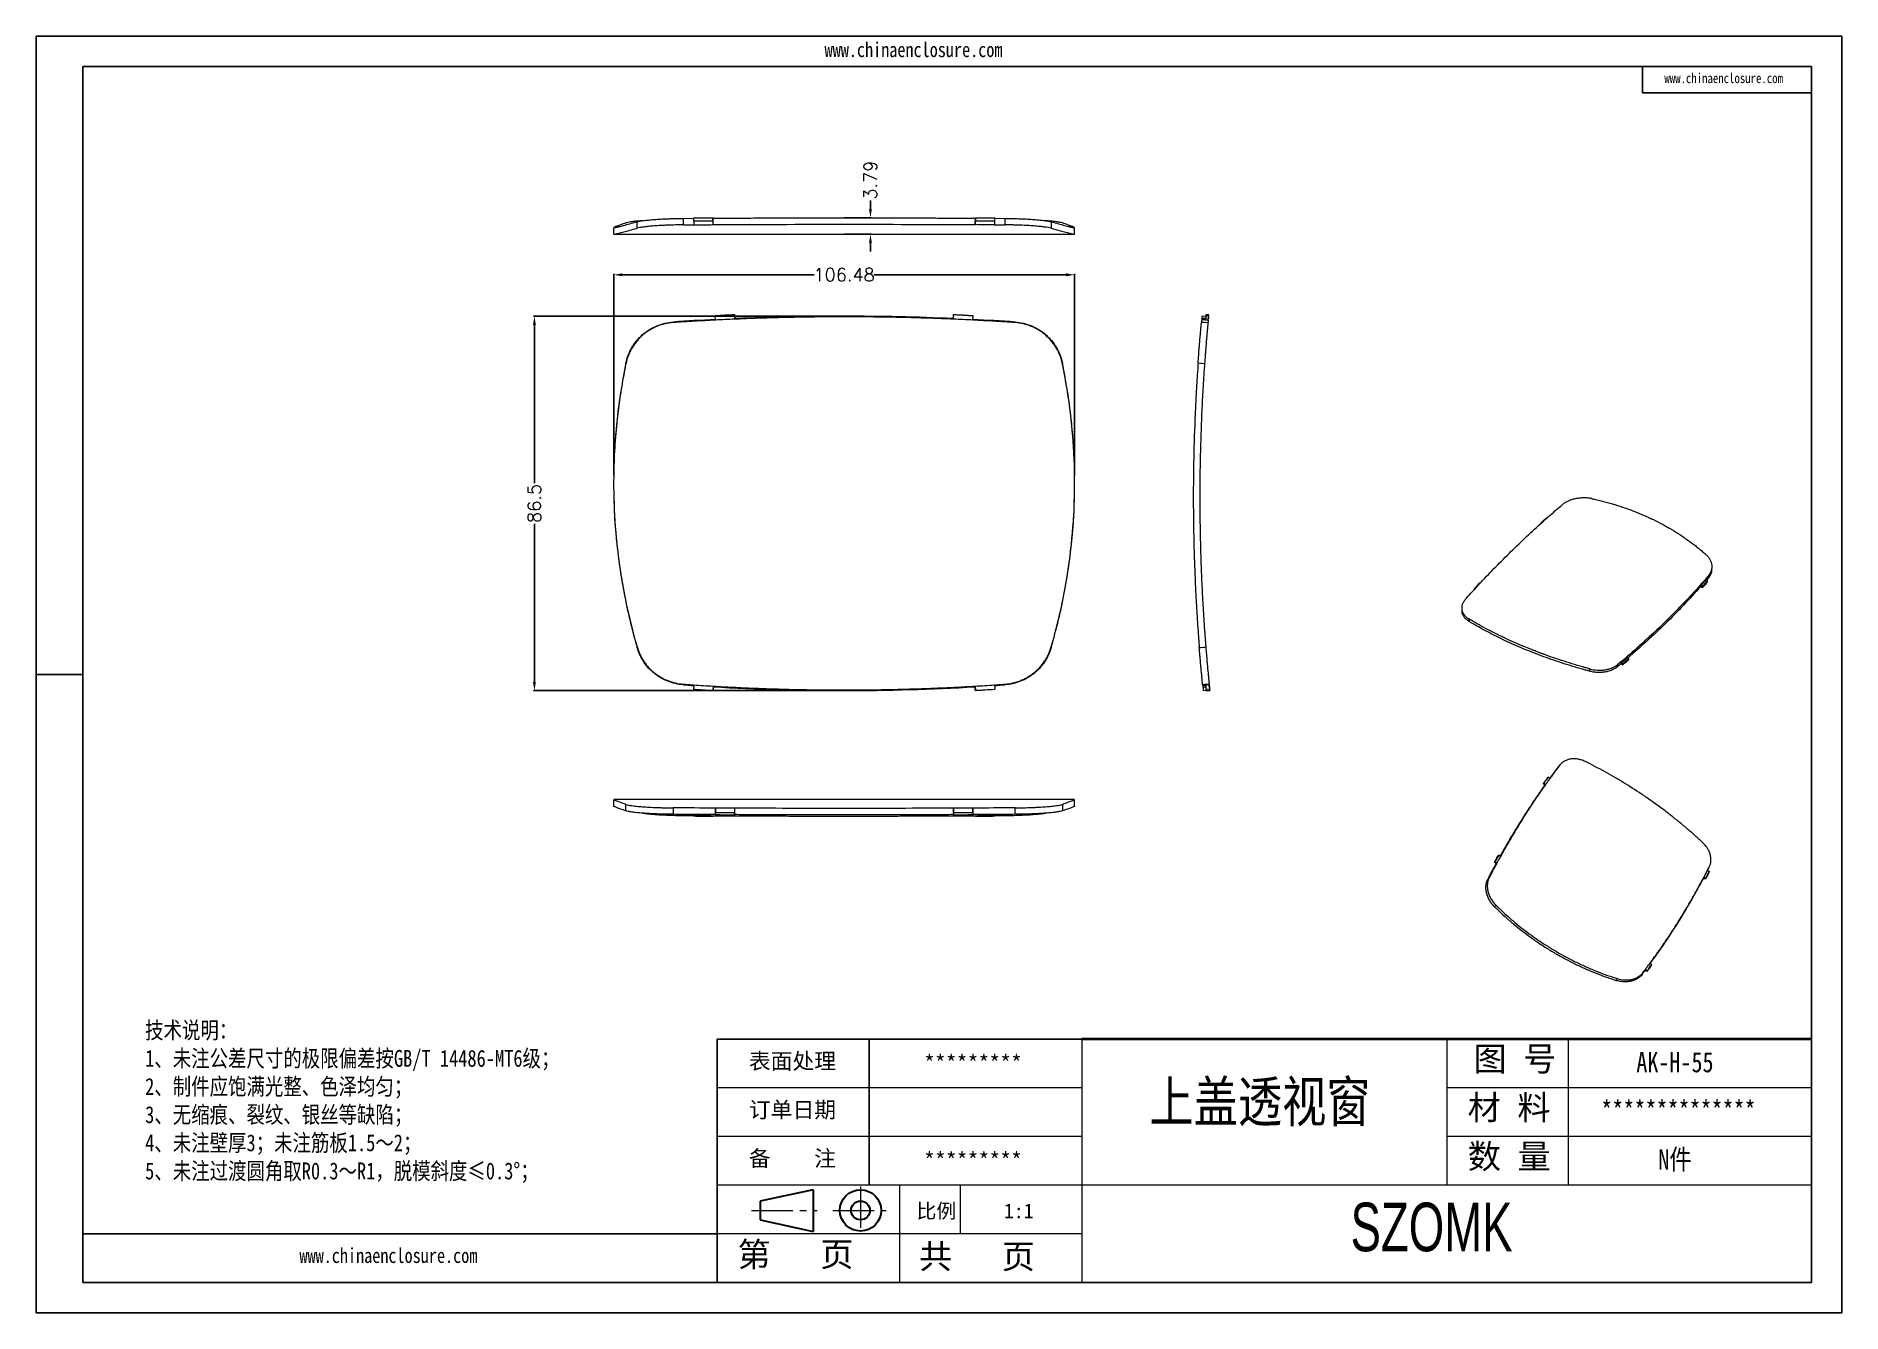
# Model space of a CAD drawing. Header units: inches. Extents: x 2685 to 4830, y 1126 to 1652.
# Drawn here: x 4412.7 to 4829.9, y 1125.7 to 1420.6 of the extents above; entities that cross this region are included whole.
import ezdxf

# ---------------------------------------------------------------- set-up
doc = ezdxf.new("R2010")
doc.units = ezdxf.units.IN
doc.header["$LTSCALE"] = 0.5
doc.linetypes.add('CENTER2', pattern=[28.575, 19.05, -3.175, 3.175, -3.175])
doc.layers.add('文字', color=81, linetype='Continuous')
for name, color, linetype, lineweight in [('粗实线', 7, 'Continuous', 30), ('细实线', 3, 'Continuous', 9), ('细点划线', 2, 'CENTER2', 9)]:
    doc.layers.add(name, color=color, linetype=linetype, lineweight=lineweight)
doc.styles.get("Standard").update_dxf_attribs({"font": 'txt', "bigfont": 'gbcbig.shx'})
doc.styles.add('宋体', font='', dxfattribs={"width": 0.8, "height": 3.5})
doc.styles.add('长仿宋', font='', dxfattribs={"width": 0.7, "height": 4})
doc.styles.get('宋体').set_extended_font_data('SimSun')
doc.styles.get('长仿宋').set_extended_font_data('SimSun')
doc.dimstyles.new('3', dxfattribs={"dimtxt": 3, "dimasz": 2, "dimexe": 0.18, "dimexo": 0.0625, "dimgap": 0.2, "dimtad": 0, "dimzin": 12, "dimdsep": 46, "dimtxsty": 'Standard', "dimcen": 1, "dimclrd": 3, "dimclre": 3, "dimclrt": 256, "dimadec": 0, "dimazin": 0, "dimtfac": 1, "dimtofl": 0, "dimtmove": 0, "dimatfit": 3, "dimfxl": 1, "dimtolj": 1, "dimtzin": 0, "dimarcsym": 0})

msp = doc.modelspace()

# ---------------------------------------------------------------- texts
at = {"char_height": 3.69543, "width": 2100.29862, "attachment_point": 1}
for s, insert in [('{\\fSimHei|b0|i0|c134|p49;表面处理}', (4577.355, 1185.675)), ('{\\fSimHei|b0|i0|c134|p49;*********}', (4617.83, 1185.2)), ('{\\fSimHei|b0|i0|c134|p49;订单日期}', (4577.355, 1174.438)), ('{\\fSimHei|b0|i0|c134|p49;备    注}', (4577.355, 1163.201)), ('{\\fSimHei|b0|i0|c134|p49;*********}', (4617.83, 1162.726))]:
    msp.add_mtext(s, dxfattribs=dict(at, insert=insert))
at = {"layer": '文字', "color": 0, "attachment_point": 1, "style": '宋体'}
for s, insert, char_height, width in [('www.chinaenclosure.com', (4594.859, 1419.208), 3.43348, 60.32301), ('www.chinaenclosure.com', (4788.866, 1412.057), 2.28899, 40.21534), ('{\\H1.111x;技术说明：\\P1、未注公差尺寸的极限偏差按GB/T 14486-MT6级；\\P2、制件应饱满光整、色泽均匀；\\P3、无缩痕、裂纹、银丝等缺陷；\\P4、未注壁厚3；未注筋板1.5～2；\\P5、未注过渡圆角取R0.3～R1，脱模斜度≤0.3%%D；}', (4437.897, 1192.918), 3.51152, 105.72935), ('{\\H1.111x;AK-H-55}', (4782.394, 1185.929), 4.21382, 48.7165), ('上盖透视窗', (4669.913, 1179.163), 9.364, 119.71595), ('{\\H1.111x;**************}', (4774.288, 1174.692), 4.21382, 48.7165), ('{\\H1.111x;N件}', (4787.491, 1163.455), 4.21382, 48.7165), ('www.chinaenclosure.com', (4473.544, 1140.628), 3.43348, 60.32301)]:
    msp.add_mtext(s, dxfattribs=dict(at, insert=insert, char_height=char_height, width=width))
at = {"layer": '粗实线', "insert": (4716.379, 1151.13), "char_height": 11.23685, "width": 126.01021, "attachment_point": 1, "style": '长仿宋'}
msp.add_mtext('{\\fSTXinwei|b0|i0|c134|p2;SZOMK}', dxfattribs=at)
at = {"layer": '细实线', "color": 7, "attachment_point": 1}
for s, insert, char_height, width in [('{\\fSimSun|b0|i0|c134|p54;图 号}', (4744.758, 1187.158), 5.61843, 28.09214), ('{\\fSimSun|b0|i0|c134|p54;材 料   }', (4743.426, 1175.921), 5.61843, 28.09214), ('{\\fSimSun|b0|i0|c134|p54;数 量}', (4743.453, 1164.629), 5.61843, 25.38476), ('{\\fSimSun|b0|i0|c134|p54;比例}', (4616.098, 1150.898), 3.37106, 14.79789), ('{\\fSimSun|b0|i0|c134|p54;1:1}', (4636.289, 1150.898), 3.37106, 14.79789), ('{\\fSimSun|b0|i0|c134|p54;第   页}', (4574.754, 1141.985), 5.61843, 42.13821), ('{\\fSimSun|b0|i0|c134|p54; 共   页}', (4612.852, 1141.508), 5.61843, 42.13821)]:
    msp.add_mtext(s, dxfattribs=dict(at, insert=insert, char_height=char_height, width=width))

# ---------------------------------------------------------------- blocks, each defined once
blk = doc.blocks.new('*D129')
at = {"color": 3, "lineweight": -2}
for p, q in [((4546.14, 1319.1), (4546.14, 1365.67)), ((4548.14, 1365.49), (4592.43, 1365.49)), ((4650.62, 1365.49), (4606.33, 1365.49)), ((4652.62, 1319.03), (4652.62, 1365.67))]:
    blk.add_line(p, q, dxfattribs=at)
at = {"color": 3}
for points in [[(4548.14, 1365.82), (4548.14, 1365.15), (4546.14, 1365.49)], [(4650.62, 1365.82), (4650.62, 1365.15), (4652.62, 1365.49)]]:
    blk.add_solid(points, dxfattribs=at)
at = {"layer": 'Defpoints', "color": 0}
for p in [(4652.62, 1365.49), (4546.14, 1319.04), (4652.62, 1318.97)]:
    blk.add_point(p, dxfattribs=at)
at = {"insert": (4599.38, 1365.49), "char_height": 3, "attachment_point": 5}
blk.add_mtext('\\A1;106.48', dxfattribs=at)
blk = doc.blocks.new('*D130')
at = {"color": 3, "lineweight": -2}
for p, q in [((4599.32, 1355.91), (4527.65, 1355.91)), ((4527.83, 1353.91), (4527.83, 1317.36)), ((4527.83, 1271.41), (4527.83, 1307.96)), ((4599.32, 1269.41), (4527.65, 1269.41))]:
    blk.add_line(p, q, dxfattribs=at)
at = {"color": 3}
for points in [[(4527.49, 1353.91), (4528.16, 1353.91), (4527.83, 1355.91)], [(4527.49, 1271.41), (4528.16, 1271.41), (4527.83, 1269.41)]]:
    blk.add_solid(points, dxfattribs=at)
at = {"layer": 'Defpoints', "color": 0}
for p in [(4599.38, 1355.91), (4527.83, 1269.41), (4599.38, 1269.41)]:
    blk.add_point(p, dxfattribs=at)
at = {"insert": (4527.83, 1312.66), "char_height": 3, "attachment_point": 5, "rotation": 90}
blk.add_mtext('\\A1;86.5', dxfattribs=at)
blk = doc.blocks.new('*D132')
at = {"color": 3, "lineweight": -2}
for p, q in [((4605.46, 1380.65), (4605.46, 1382.65)), ((4599.44, 1378.65), (4605.64, 1378.65)), ((4599.44, 1374.85), (4605.64, 1374.85)), ((4605.46, 1372.85), (4605.46, 1370.85))]:
    blk.add_line(p, q, dxfattribs=at)
at = {"color": 3}
for points in [[(4605.13, 1380.65), (4605.79, 1380.65), (4605.46, 1378.65)], [(4605.13, 1372.85), (4605.79, 1372.85), (4605.46, 1374.85)]]:
    blk.add_solid(points, dxfattribs=at)
at = {"layer": 'Defpoints', "color": 0}
for p in [(4599.38, 1378.65), (4605.46, 1378.65), (4599.38, 1374.85)]:
    blk.add_point(p, dxfattribs=at)
at = {"insert": (4605.46, 1387.35), "char_height": 3, "attachment_point": 5, "rotation": 90}
blk.add_mtext('\\A1;3.79', dxfattribs=at)

# ---------------------------------------------------------------- dimensions: what is measured, and where the dimension line sits
for base, p1, p2, picture, middle in [((4605.459, 1378.649), (4599.381, 1374.855), (4599.382, 1378.649), '*D132', (4605.459, 1387.349)), ((4527.826, 1269.414), (4599.382, 1355.914), (4599.382, 1269.414), '*D130', (4527.826, 1312.664))]:
    dim = msp.add_linear_dim(base=base, p1=p1, p2=p2, angle=90, dimstyle='3')
    dim.commit()
    dim.dimension.update_dxf_attribs({"geometry": picture, "text_midpoint": middle})
dim = msp.add_linear_dim(base=(4652.623, 1365.488), p1=(4546.142, 1319.035), p2=(4652.623, 1318.966), dimstyle='3')
dim.commit()
dim.dimension.update_dxf_attribs({"geometry": '*D129', "text_midpoint": (4599.383, 1365.488)})

# ---------------------------------------------------------------- linework, layer by layer
for p, q in [((4412.711, 1420.624), (4829.879, 1420.624)), ((4412.711, 1420.624), (4412.711, 1125.657)), ((4829.879, 1420.624), (4829.879, 1125.657)), ((4423.505, 1413.601), (4822.856, 1413.601)), ((4423.505, 1413.601), (4423.505, 1132.68)), ((4783.839, 1413.601), (4783.839, 1407.505)), ((4822.856, 1413.601), (4822.856, 1132.68)), ((4783.839, 1407.505), (4822.856, 1407.505)), ((4423.505, 1273.14), (4412.711, 1273.14)), ((4412.711, 1262.216), (4412.711, 1125.657)), ((4654.303, 1188.864), (4570.027, 1188.864)), ((4570.027, 1132.68), (4570.027, 1188.864)), ((4605.142, 1155.153), (4605.142, 1188.864)), ((4570.027, 1143.917), (4423.505, 1143.917)), ((4423.505, 1132.68), (4822.856, 1132.68)), ((4412.711, 1125.657), (4829.879, 1125.657)), ((4412.711, 1125.657), (4605.844, 1125.657))]:
    msp.add_line(p, q)
at = {"color": 7, "linetype": 'Continuous', "lineweight": 15}
for p, q in [((4562.202, 1378.512), (4564.564, 1378.528)), ((4564.564, 1378.628), (4564.564, 1377.855)), ((4564.633, 1377.855), (4564.633, 1377.036)), ((4569.073, 1377.855), (4569.073, 1378.658)), ((4569.132, 1378.557), (4569.073, 1378.658)), ((4569.128, 1377.855), (4569.073, 1377.855)), ((4569.132, 1377.065), (4569.132, 1378.557)), ((4629.632, 1378.557), (4629.691, 1378.658)), ((4629.632, 1378.557), (4629.632, 1377.065)), ((4629.691, 1377.855), (4629.637, 1377.855)), ((4629.691, 1378.658), (4629.691, 1377.855)), ((4634.131, 1377.855), (4634.131, 1377.036)), ((4634.2, 1377.855), (4634.2, 1378.628)), ((4634.2, 1378.528), (4636.563, 1378.512)), ((4546.132, 1376.368), (4546.132, 1374.868)), ((4546.203, 1374.855), (4652.56, 1374.855)), ((4652.632, 1374.868), (4652.632, 1376.368)), ((4569.581, 1356.059), (4569.581, 1356.008)), ((4569.632, 1355.013), (4569.581, 1356.008)), ((4574.089, 1356.219), (4574.089, 1356.273)), ((4574.132, 1355.225), (4574.089, 1356.219)), ((4624.632, 1355.225), (4624.676, 1356.219)), ((4624.676, 1356.273), (4624.676, 1356.219)), ((4629.132, 1355.013), (4629.183, 1356.008)), ((4629.183, 1356.008), (4629.183, 1356.059)), ((4683.042, 1355.82), (4682.066, 1355.914)), ((4683.602, 1356.219), (4683.042, 1356.273)), ((4683.042, 1356.273), (4683.602, 1356.219)), ((4683.042, 1355.155), (4683.042, 1356.059)), ((4683.042, 1356.059), (4683.581, 1356.008)), ((4683.486, 1355.013), (4683.581, 1356.008)), ((4683.531, 1355.484), (4683.602, 1356.219)), ((4574.128, 1355.368), (4574.132, 1355.368)), ((4574.132, 1355.225), (4574.132, 1355.368)), ((4624.632, 1355.368), (4624.632, 1355.225)), ((4624.636, 1355.368), (4624.632, 1355.368)), ((4681.993, 1355.155), (4683.486, 1355.013)), ((4683.042, 1355.155), (4681.993, 1355.155)), ((4683.514, 1355.306), (4683.531, 1355.484)), ((4760.418, 1308.096), (4760.406, 1308.208)), ((4760.406, 1308.208), (4760.494, 1308.165)), ((4761.84, 1309.373), (4761.763, 1309.411)), ((4797.321, 1293.976), (4797.263, 1293.446)), ((4797.263, 1293.446), (4797.69, 1293.241)), ((4797.721, 1293.526), (4797.69, 1293.241)), ((4798.472, 1294.973), (4798.469, 1295.279)), ((4798.473, 1294.975), (4798.472, 1294.973)), ((4799.026, 1295.457), (4798.574, 1294.936)), ((4798.842, 1294.547), (4798.871, 1294.822)), ((4745.003, 1292.817), (4744.985, 1292.984)), ((4780.626, 1276.533), (4780.657, 1276.818)), ((4778.905, 1276.124), (4778.847, 1275.594)), ((4778.847, 1275.594), (4779.239, 1275.354)), ((4778.908, 1275.818), (4778.905, 1276.124)), ((4778.906, 1275.816), (4778.908, 1275.818)), ((4779.268, 1275.629), (4779.239, 1275.354)), ((4564.632, 1270.743), (4564.564, 1269.75)), ((4564.564, 1269.75), (4564.564, 1269.672)), ((4569.132, 1270.458), (4569.073, 1269.465)), ((4569.073, 1269.383), (4569.073, 1269.465)), ((4569.132, 1270.307), (4569.128, 1270.307)), ((4569.132, 1270.307), (4569.132, 1270.458)), ((4629.632, 1270.458), (4629.691, 1269.465)), ((4629.632, 1270.458), (4629.632, 1270.307)), ((4629.632, 1270.307), (4629.637, 1270.307)), ((4629.691, 1269.465), (4629.691, 1269.383)), ((4634.132, 1270.743), (4634.2, 1269.75)), ((4634.2, 1269.672), (4634.2, 1269.75)), ((4683.716, 1270.743), (4682.223, 1270.593)), ((4683.042, 1270.593), (4682.223, 1270.593)), ((4682.344, 1269.414), (4683.042, 1269.486)), ((4683.042, 1269.672), (4683.042, 1270.593)), ((4683.816, 1269.75), (4683.042, 1269.672)), ((4683.042, 1269.383), (4683.845, 1269.465)), ((4683.845, 1269.465), (4683.042, 1269.383)), ((4683.716, 1270.743), (4683.816, 1269.75)), ((4683.775, 1270.154), (4683.747, 1270.433)), ((4683.775, 1270.154), (4683.845, 1269.465)), ((4764.35, 1251.808), (4762.396, 1249.167)), ((4764.35, 1251.808), (4764.598, 1252.07)), ((4760.912, 1247.897), (4761.035, 1248.028)), ((4761.426, 1247.717), (4761.035, 1248.028)), ((4761.098, 1247.368), (4761.426, 1247.717)), ((4762.049, 1249.446), (4761.931, 1249.319)), ((4762.438, 1249.133), (4762.049, 1249.446)), ((4546.132, 1244.214), (4546.132, 1242.714)), ((4652.56, 1244.228), (4546.203, 1244.228)), ((4652.632, 1242.715), (4652.632, 1244.214)), ((4564.632, 1240.554), (4564.564, 1240.454)), ((4564.564, 1240.454), (4564.564, 1240.554)), ((4569.132, 1240.525), (4569.073, 1240.424)), ((4569.581, 1241.228), (4569.581, 1240.688)), ((4569.632, 1241.228), (4569.632, 1242.276)), ((4574.089, 1240.668), (4574.089, 1241.228)), ((4574.089, 1241.228), (4574.128, 1241.228)), ((4574.132, 1240.763), (4574.089, 1240.668)), ((4574.132, 1240.763), (4574.132, 1242.256)), ((4624.632, 1242.256), (4624.632, 1240.763)), ((4624.632, 1240.763), (4624.676, 1240.668)), ((4624.636, 1241.228), (4624.676, 1241.228)), ((4624.676, 1241.228), (4624.676, 1240.668)), ((4629.132, 1241.228), (4629.132, 1242.276)), ((4629.183, 1240.688), (4629.183, 1241.228)), ((4629.632, 1240.525), (4629.691, 1240.424)), ((4634.132, 1240.554), (4634.2, 1240.454)), ((4634.2, 1240.554), (4634.2, 1240.454)), ((4750.606, 1231.406), (4750.483, 1231.275)), ((4751.014, 1231.124), (4750.606, 1231.406)), ((4749.643, 1229.735), (4749.761, 1229.862)), ((4750.171, 1229.582), (4749.761, 1229.862)), ((4749.845, 1229.233), (4750.171, 1229.582)), ((4750.002, 1229.521), (4749.845, 1229.233)), ((4798.81, 1227.846), (4799.258, 1227.623)), ((4798.821, 1227.84), (4799.031, 1228.255)), ((4799.152, 1227.401), (4799.258, 1227.623)), ((4798.007, 1226.297), (4797.803, 1225.867)), ((4798.007, 1226.297), (4798.453, 1226.071)), ((4798.453, 1226.071), (4798.343, 1225.84)), ((4785.533, 1206.418), (4785.955, 1206.153)), ((4785.846, 1205.922), (4785.955, 1206.153)), ((4784.481, 1205.009), (4784.277, 1204.58)), ((4784.277, 1204.58), (4784.43, 1204.785)), ((4784.481, 1205.009), (4784.901, 1204.742)), ((4784.901, 1204.742), (4784.795, 1204.52))]:
    msp.add_line(p, q, dxfattribs=at)
at = {"color": 8, "linetype": 'Continuous', "lineweight": 15}
for p, q in [((4750.031, 1229.504), (4749.845, 1229.233)), ((4784.422, 1204.791), (4784.277, 1204.58))]:
    msp.add_line(p, q, dxfattribs=at)
at = {"color": 7, "linetype": 'Continuous', "lineweight": 15, "flags": 128}
for points in [[(4551.556, 1376.244), (4551.554, 1376.617), (4551.552, 1377.177), (4551.551, 1377.444), (4551.549, 1377.737)], [(4562.202, 1378.512), (4562.205, 1377.765), (4562.206, 1377.408), (4562.207, 1377.019)], [(4564.627, 1377.855), (4564.629, 1377.445), (4564.632, 1377.036)], [(4569.132, 1377.065), (4569.13, 1377.46), (4569.128, 1377.855)], [(4629.632, 1377.065), (4629.635, 1377.46), (4629.637, 1377.855)], [(4634.138, 1377.855), (4634.135, 1377.445), (4634.132, 1377.036)], [(4636.557, 1377.019), (4636.559, 1377.392), (4636.561, 1377.952), (4636.562, 1378.362), (4636.563, 1378.512)], [(4647.215, 1377.737), (4647.212, 1376.991), (4647.211, 1376.863), (4647.21, 1376.481), (4647.209, 1376.244)], [(4574.089, 1356.273), (4574.1, 1356.022), (4574.116, 1355.646), (4574.128, 1355.368)], [(4624.636, 1355.368), (4624.654, 1355.771), (4624.665, 1356.022), (4624.676, 1356.273)], [(4559.904, 1354.577), (4559.903, 1354.542), (4559.902, 1354.507), (4559.9, 1354.437)], [(4638.864, 1354.437), (4638.863, 1354.472), (4638.862, 1354.507), (4638.86, 1354.577)], [(4681.939, 1354.577), (4682.312, 1354.542), (4682.685, 1354.507), (4683.432, 1354.437)], [(4681.993, 1355.155), (4682.518, 1355.155), (4683.042, 1355.155)], [(4683.042, 1355.368), (4682.528, 1355.368), (4682.014, 1355.368)], [(4548.962, 1344.931), (4548.965, 1344.998), (4548.965, 1345.01), (4548.967, 1345.054), (4548.968, 1345.066)], [(4649.797, 1345.066), (4649.798, 1345.032), (4649.8, 1344.998), (4649.803, 1344.931)], [(4682.646, 1344.931), (4681.899, 1344.998), (4681.763, 1345.01), (4681.274, 1345.054), (4681.152, 1345.066)], [(4799.823, 1297.233), (4799.829, 1297.291), (4799.877, 1297.761)], [(4746.289, 1294.215), (4746.272, 1294.222), (4746.165, 1294.266)], [(4797.321, 1293.976), (4797.323, 1293.829), (4797.324, 1293.682)], [(4797.324, 1293.682), (4797.506, 1293.611), (4797.614, 1293.568), (4797.721, 1293.526)], [(4798.473, 1294.975), (4798.471, 1295.128), (4798.469, 1295.28)], [(4798.871, 1294.822), (4798.763, 1294.864), (4798.655, 1294.906), (4798.473, 1294.975)], [(4799.026, 1295.457), (4799.054, 1295.722), (4799.067, 1295.848), (4799.081, 1295.986)], [(4744.985, 1292.984), (4745.092, 1292.941), (4745.109, 1292.934)], [(4742.055, 1288.259), (4742.062, 1288.192), (4742.115, 1287.673)], [(4743.718, 1285.976), (4743.733, 1285.83), (4743.748, 1285.684), (4743.777, 1285.391)], [(4551.556, 1279.356), (4551.554, 1279.391), (4551.552, 1279.444), (4551.551, 1279.469), (4551.549, 1279.497)], [(4647.215, 1279.497), (4647.212, 1279.426), (4647.211, 1279.414), (4647.21, 1279.378), (4647.209, 1279.356)], [(4681.431, 1279.356), (4681.804, 1279.391), (4682.364, 1279.444), (4682.631, 1279.469), (4682.924, 1279.497)], [(4780.29, 1277.301), (4780.29, 1277.152), (4780.291, 1277.004)], [(4780.657, 1276.818), (4780.558, 1276.869), (4780.458, 1276.919), (4780.291, 1277.004)], [(4771.545, 1273.902), (4771.572, 1274.169), (4771.577, 1274.215), (4771.591, 1274.351), (4771.6, 1274.436)], [(4778.152, 1275.494), (4778.137, 1275.361), (4778.115, 1275.161), (4778.099, 1275.015), (4778.093, 1274.962)], [(4778.906, 1275.816), (4778.905, 1275.97), (4778.905, 1276.124)], [(4778.906, 1275.816), (4779.071, 1275.731), (4779.17, 1275.68), (4779.268, 1275.629)], [(4562.202, 1270.913), (4562.205, 1270.838), (4562.206, 1270.802), (4562.207, 1270.763)], [(4569.128, 1270.307), (4569.103, 1269.885), (4569.088, 1269.634), (4569.073, 1269.383)], [(4629.691, 1269.383), (4629.677, 1269.634), (4629.662, 1269.885), (4629.637, 1270.307)], [(4636.557, 1270.763), (4636.559, 1270.801), (4636.561, 1270.857), (4636.562, 1270.898), (4636.563, 1270.913)], [(4683.699, 1270.913), (4682.952, 1270.838), (4682.595, 1270.802), (4682.206, 1270.763)], [(4683.042, 1270.593), (4682.632, 1270.593), (4682.223, 1270.593)], [(4682.252, 1270.307), (4682.647, 1270.307), (4683.042, 1270.307)], [(4764.677, 1252.159), (4764.595, 1252.072), (4764.513, 1251.984), (4764.35, 1251.808)], [(4764.909, 1252.437), (4764.883, 1252.409), (4764.582, 1252.085)], [(4761.283, 1247.637), (4761.118, 1247.753), (4761.015, 1247.825), (4760.912, 1247.897)], [(4761.283, 1247.637), (4761.191, 1247.503), (4761.099, 1247.368)], [(4548.962, 1241.623), (4548.965, 1242.37), (4548.965, 1242.506), (4548.967, 1242.995), (4548.968, 1243.117)], [(4559.904, 1242.331), (4559.903, 1241.957), (4559.902, 1241.584), (4559.9, 1240.837)], [(4569.632, 1242.276), (4569.63, 1241.752), (4569.627, 1241.228)], [(4574.128, 1241.228), (4574.13, 1241.742), (4574.132, 1242.256)], [(4624.636, 1241.228), (4624.634, 1241.742), (4624.632, 1242.256)], [(4629.132, 1242.276), (4629.135, 1241.752), (4629.137, 1241.228)], [(4638.864, 1240.837), (4638.863, 1241.21), (4638.862, 1241.584), (4638.86, 1242.331)], [(4649.797, 1243.117), (4649.798, 1242.744), (4649.8, 1242.37), (4649.803, 1241.623)], [(4750.031, 1229.504), (4749.859, 1229.607), (4749.751, 1229.671), (4749.643, 1229.735)], [(4749.845, 1229.233), (4749.938, 1229.368), (4750.031, 1229.504)], [(4799.031, 1228.255), (4799.083, 1228.363), (4799.16, 1228.525), (4799.216, 1228.643), (4799.237, 1228.686)], [(4748.071, 1225.865), (4748.153, 1225.952), (4748.234, 1226.039), (4748.397, 1226.213)], [(4797.803, 1225.867), (4797.874, 1225.971), (4797.945, 1226.074)], [(4798.343, 1225.84), (4798.235, 1225.904), (4798.127, 1225.967), (4797.945, 1226.074)], [(4749.983, 1219.821), (4749.821, 1219.646), (4749.792, 1219.615), (4749.687, 1219.5), (4749.66, 1219.472)], [(4777.769, 1202.468), (4777.82, 1202.574), (4777.898, 1202.734), (4777.935, 1202.809), (4777.975, 1202.893)], [(4783.906, 1204.252), (4783.804, 1204.039), (4783.755, 1203.937), (4783.703, 1203.825)], [(4784.422, 1204.791), (4784.35, 1204.686), (4784.277, 1204.58)], [(4784.795, 1204.52), (4784.694, 1204.593), (4784.592, 1204.667), (4784.422, 1204.791)]]:
    msp.add_lwpolyline(points, dxfattribs=at)
at = {"color": 7, "linetype": 'Continuous', "lineweight": 15}
for centre, radius, start, end in [((4667.549, 1410.115), 174.351, 318.10204, 318.66969), ((4646.449, 1431.697), 204.557, 310.3563, 310.8666)]:
    msp.add_arc(centre, radius, start, end, dxfattribs=at)
for points, knots in [([(4548.962, 1377.459), (4548.55, 1377.315), (4547.726, 1377.029), (4546.875, 1376.714), (4546.34, 1376.496), (4546.108, 1376.386), (4546.153, 1376.378), (4546.162, 1376.377)], [0, 0, 0, 0, 0.23556323, 0.47080985, 0.70641655, 0.94176837, 1, 1, 1, 1]), ([(4546.203, 1376.364), (4546.207, 1376.361), (4546.229, 1376.347), (4546.595, 1376.422), (4547.316, 1376.595), (4548.396, 1376.878), (4549.77, 1377.249), (4550.956, 1377.574), (4551.549, 1377.737)], [0, 0, 0, 0, 0.0445621, 0.2364547, 0.427833, 0.6185109, 0.8090425, 1, 1, 1, 1]), ([(4552.92, 1377.986), (4552.812, 1377.979), (4552.165, 1377.936), (4551.197, 1377.839), (4550.135, 1377.709), (4549.382, 1377.58), (4549.102, 1377.499), (4548.962, 1377.459)], [0, 0, 0, 0, 0.0513586, 0.3077341, 0.5641096, 0.7820547, 1, 1, 1, 1]), ([(4551.549, 1377.737), (4551.892, 1377.831), (4552.401, 1377.924), (4553.244, 1378.035), (4553.424, 1378.057), (4553.799, 1378.1), (4553.994, 1378.121), (4554.605, 1378.181), (4555.044, 1378.22), (4555.987, 1378.291), (4556.495, 1378.325), (4557.542, 1378.384), (4558.085, 1378.409), (4558.929, 1378.442), (4559.215, 1378.452), (4559.798, 1378.47), (4560.095, 1378.478), (4560.987, 1378.498), (4561.59, 1378.507), (4562.202, 1378.512)], [0, 0, 0, 0, 0.25, 0.25, 0.3125, 0.3125, 0.375, 0.375, 0.5, 0.5, 0.625, 0.625, 0.75, 0.75, 0.8125, 0.8125, 0.875, 0.875, 1, 1, 1, 1]), ([(4562.207, 1377.019), (4560.985, 1377.01), (4559.806, 1376.983), (4558.388, 1376.928), (4558.107, 1376.916), (4557.559, 1376.89), (4557.291, 1376.877), (4556.507, 1376.833), (4556.01, 1376.8), (4555.065, 1376.728), (4554.616, 1376.689), (4553.799, 1376.608), (4553.428, 1376.565), (4552.924, 1376.499), (4552.765, 1376.476), (4552.467, 1376.431), (4552.327, 1376.408), (4551.941, 1376.338), (4551.726, 1376.291), (4551.556, 1376.244)], [0, 0, 0, 0, 0.25, 0.25, 0.3125, 0.3125, 0.375, 0.375, 0.5, 0.5, 0.625, 0.625, 0.75, 0.75, 0.8125, 0.8125, 0.875, 0.875, 1, 1, 1, 1]), ([(4569.073, 1377.855), (4568.073, 1377.855), (4567.073, 1377.855), (4566.073, 1377.855), (4565.57, 1377.855), (4565.067, 1377.855), (4564.564, 1377.855)], [0, 0, 0, 0, 0.0030059518, 0.0030059518, 0.0030059518, 0.0045180425, 0.0045180425, 0.0045180425, 0.0045180425]), ([(4569.132, 1378.557), (4569.907, 1378.562), (4571.457, 1378.571), (4573.781, 1378.583), (4576.107, 1378.595), (4578.432, 1378.605), (4580.759, 1378.614), (4583.085, 1378.622), (4585.412, 1378.629), (4587.739, 1378.635), (4590.067, 1378.64), (4592.395, 1378.644), (4594.724, 1378.647), (4597.053, 1378.648), (4600.048, 1378.649), (4603.708, 1378.647), (4608.032, 1378.642), (4612.355, 1378.632), (4616.677, 1378.619), (4620.997, 1378.602), (4625.316, 1378.582), (4628.193, 1378.566), (4629.632, 1378.557)], [0, 0, 0, 0, 0.0384606, 0.0769184, 0.1153742, 0.1538289, 0.1922833, 0.230738, 0.269194, 0.3076521, 0.3461129, 0.3845774, 0.4230463, 0.4615204, 0.5000005, 0.5714586, 0.6428984, 0.7143248, 0.7857431, 0.8571584, 0.9285756, 1, 1, 1, 1]), ([(4569.132, 1377.065), (4579.204, 1377.125), (4589.287, 1377.157), (4609.477, 1377.157), (4619.561, 1377.125), (4629.632, 1377.065)], [0.16593673, 0.16593673, 0.16593673, 0.16593673, 0.5, 0.5, 0.83406327, 0.83406327, 0.83406327, 0.83406327]), ([(4634.2, 1377.855), (4633.201, 1377.855), (4632.201, 1377.855), (4631.201, 1377.855), (4630.698, 1377.855), (4630.195, 1377.855), (4629.691, 1377.855)], [0, 0, 0, 0, 0.0030059518, 0.0030059518, 0.0030059518, 0.0045180425, 0.0045180425, 0.0045180425, 0.0045180425]), ([(4647.209, 1376.244), (4646.867, 1376.338), (4646.358, 1376.43), (4645.516, 1376.542), (4645.336, 1376.564), (4644.962, 1376.607), (4644.766, 1376.628), (4644.155, 1376.689), (4643.716, 1376.727), (4642.773, 1376.799), (4642.266, 1376.832), (4641.218, 1376.891), (4640.675, 1376.917), (4639.831, 1376.949), (4639.544, 1376.959), (4638.961, 1376.977), (4638.665, 1376.985), (4637.772, 1377.006), (4637.168, 1377.015), (4636.557, 1377.019)], [0, 0, 0, 0, 0.25, 0.25, 0.3125, 0.3125, 0.375, 0.375, 0.5, 0.5, 0.625, 0.625, 0.75, 0.75, 0.8125, 0.8125, 0.875, 0.875, 1, 1, 1, 1]), ([(4636.563, 1378.512), (4637.785, 1378.503), (4638.963, 1378.476), (4640.381, 1378.421), (4640.662, 1378.409), (4641.21, 1378.383), (4641.478, 1378.369), (4642.261, 1378.325), (4642.759, 1378.293), (4643.704, 1378.221), (4644.153, 1378.182), (4644.969, 1378.101), (4645.341, 1378.058), (4645.845, 1377.992), (4646.004, 1377.97), (4646.303, 1377.924), (4646.443, 1377.901), (4646.829, 1377.831), (4647.044, 1377.784), (4647.215, 1377.737)], [0, 0, 0, 0, 0.25, 0.25, 0.3125, 0.3125, 0.375, 0.375, 0.5, 0.5, 0.625, 0.625, 0.75, 0.75, 0.8125, 0.8125, 0.875, 0.875, 1, 1, 1, 1]), ([(4649.803, 1377.459), (4649.633, 1377.507), (4649.294, 1377.602), (4648.377, 1377.744), (4647.233, 1377.877), (4646.274, 1377.953), (4645.813, 1377.99)], [0, 0, 0, 0, 0.2546759, 0.5093515, 0.7640283, 1, 1, 1, 1]), ([(4647.215, 1377.737), (4647.808, 1377.575), (4648.992, 1377.25), (4650.362, 1376.879), (4651.441, 1376.597), (4652.163, 1376.424), (4652.532, 1376.347), (4652.556, 1376.361), (4652.56, 1376.364)], [0, 0, 0, 0, 0.1906172, 0.3807004, 0.5707078, 0.7613236, 0.9523812, 1, 1, 1, 1]), ([(4652.603, 1376.377), (4652.612, 1376.378), (4652.658, 1376.385), (4652.427, 1376.495), (4651.892, 1376.713), (4651.041, 1377.028), (4650.215, 1377.315), (4649.803, 1377.459)], [0, 0, 0, 0, 0.0561051, 0.2928947, 0.5285062, 0.7641201, 1, 1, 1, 1]), ([(4546.203, 1374.864), (4546.207, 1374.861), (4546.229, 1374.847), (4546.595, 1374.922), (4547.317, 1375.096), (4548.399, 1375.38), (4549.774, 1375.753), (4550.961, 1376.08), (4551.556, 1376.244)], [0, 0, 0, 0, 0.0445378, 0.2364524, 0.4278456, 0.6185313, 0.8090582, 1, 1, 1, 1]), ([(4647.209, 1376.244), (4647.802, 1376.08), (4648.988, 1375.754), (4650.36, 1375.382), (4651.44, 1375.098), (4652.163, 1374.924), (4652.532, 1374.847), (4652.556, 1374.861), (4652.56, 1374.864)], [0, 0, 0, 0, 0.1906024, 0.3806815, 0.5706968, 0.7613276, 0.9524071, 1, 1, 1, 1]), ([(4569.581, 1356.059), (4570.582, 1356.11), (4571.582, 1356.159), (4572.583, 1356.205), (4573.085, 1356.229), (4573.587, 1356.251), (4574.089, 1356.273)], [0, 0, 0, 0, 0.0030052379, 0.0030052379, 0.0030052379, 0.0045128198, 0.0045128198, 0.0045128198, 0.0045128198]), ([(4624.631, 1355.368), (4616.221, 1355.732), (4607.805, 1355.914), (4590.959, 1355.914), (4582.542, 1355.732), (4574.132, 1355.368)], [0.23864944, 0.23864944, 0.23864944, 0.23864944, 0.5, 0.5, 0.76136253, 0.76136253, 0.76136253, 0.76136253]), ([(4624.676, 1356.273), (4625.676, 1356.229), (4626.677, 1356.183), (4627.678, 1356.134), (4628.18, 1356.11), (4628.681, 1356.085), (4629.183, 1356.059)], [0, 0, 0, 0, 0.0030052379, 0.0030052379, 0.0030052379, 0.0045128198, 0.0045128198, 0.0045128198, 0.0045128198]), ([(4683.042, 1356.059), (4683.042, 1356.11), (4683.042, 1356.159), (4683.042, 1356.205), (4683.042, 1356.229), (4683.042, 1356.251), (4683.042, 1356.273)], [0, 0, 0, 0, 0.0030052379, 0.0030052379, 0.0030052379, 0.0045128198, 0.0045128198, 0.0045128198, 0.0045128198]), ([(4559.9, 1354.437), (4559.246, 1354.393), (4558.605, 1354.296), (4557.347, 1354.003), (4556.731, 1353.806), (4555.824, 1353.433), (4555.527, 1353.296), (4554.949, 1353.001), (4554.668, 1352.842), (4553.844, 1352.334), (4553.323, 1351.952), (4552.585, 1351.311), (4552.346, 1351.086), (4551.892, 1350.622), (4551.676, 1350.382), (4551.058, 1349.638), (4550.687, 1349.111), (4550.193, 1348.27), (4550.038, 1347.981), (4549.756, 1347.395), (4549.627, 1347.098), (4549.278, 1346.192), (4549.095, 1345.57), (4548.962, 1344.931)], [0, 0, 0, 0, 0.125, 0.125, 0.25, 0.25, 0.3125, 0.3125, 0.375, 0.375, 0.5, 0.5, 0.5625, 0.5625, 0.625, 0.625, 0.75, 0.75, 0.8125, 0.8125, 0.875, 0.875, 1, 1, 1, 1]), ([(4548.968, 1345.066), (4549.1, 1345.706), (4549.283, 1346.326), (4549.746, 1347.529), (4550.025, 1348.112), (4550.52, 1348.956), (4550.696, 1349.231), (4551.068, 1349.762), (4551.264, 1350.018), (4551.882, 1350.763), (4552.333, 1351.226), (4553.07, 1351.867), (4553.326, 1352.072), (4553.849, 1352.457), (4554.117, 1352.638), (4554.941, 1353.148), (4555.516, 1353.442), (4556.419, 1353.816), (4556.727, 1353.929), (4557.347, 1354.128), (4557.661, 1354.215), (4558.608, 1354.436), (4559.25, 1354.533), (4559.904, 1354.577)], [0, 0, 0, 0, 0.125, 0.125, 0.25, 0.25, 0.3125, 0.3125, 0.375, 0.375, 0.5, 0.5, 0.5625, 0.5625, 0.625, 0.625, 0.75, 0.75, 0.8125, 0.8125, 0.875, 0.875, 1, 1, 1, 1]), ([(4569.632, 1355.013), (4568.821, 1354.971), (4567.198, 1354.887), (4564.765, 1354.747), (4562.332, 1354.598), (4560.711, 1354.491), (4559.9, 1354.437)], [0, 0, 0, 0, 0.2499657, 0.4999513, 0.7499613, 1, 1, 1, 1]), ([(4574.133, 1355.225), (4573.383, 1355.192), (4571.882, 1355.126), (4570.382, 1355.051), (4569.632, 1355.013)], [0, 0, 0, 0, 0.4999893, 1, 1, 1, 1]), ([(4624.632, 1355.225), (4623.868, 1355.257), (4622.339, 1355.321), (4620.044, 1355.406), (4617.75, 1355.483), (4615.455, 1355.55), (4613.16, 1355.609), (4610.864, 1355.658), (4608.569, 1355.699), (4606.272, 1355.73), (4603.976, 1355.753), (4601.679, 1355.766), (4598.744, 1355.772), (4595.172, 1355.759), (4590.962, 1355.714), (4586.753, 1355.638), (4582.545, 1355.532), (4578.338, 1355.398), (4575.535, 1355.283), (4574.133, 1355.225)], [0, 0, 0, 0, 0.0454476, 0.0908947, 0.1363418, 0.1817898, 0.2272393, 0.2726911, 0.3181458, 0.3636042, 0.4090669, 0.4545347, 0.5000083, 0.5833693, 0.6667129, 0.7500434, 0.8333652, 0.9166826, 1, 1, 1, 1]), ([(4629.132, 1355.013), (4628.382, 1355.051), (4626.882, 1355.126), (4625.382, 1355.192), (4624.632, 1355.225)], [0, 0, 0, 0, 0.5000107, 1, 1, 1, 1]), ([(4638.864, 1354.437), (4638.054, 1354.491), (4636.432, 1354.598), (4633.999, 1354.747), (4631.566, 1354.887), (4629.943, 1354.971), (4629.132, 1355.013)], [0, 0, 0, 0, 0.2500387, 0.5000487, 0.7500343, 1, 1, 1, 1]), ([(4638.86, 1354.577), (4639.514, 1354.533), (4640.155, 1354.436), (4641.413, 1354.142), (4642.03, 1353.945), (4642.937, 1353.572), (4643.234, 1353.435), (4643.811, 1353.14), (4644.093, 1352.981), (4644.917, 1352.472), (4645.438, 1352.09), (4646.176, 1351.449), (4646.414, 1351.224), (4646.868, 1350.76), (4647.084, 1350.52), (4647.703, 1349.775), (4648.074, 1349.247), (4648.567, 1348.406), (4648.721, 1348.117), (4649.004, 1347.531), (4649.132, 1347.233), (4649.481, 1346.327), (4649.664, 1345.706), (4649.797, 1345.066)], [0, 0, 0, 0, 0.125, 0.125, 0.25, 0.25, 0.3125, 0.3125, 0.375, 0.375, 0.5, 0.5, 0.5625, 0.5625, 0.625, 0.625, 0.75, 0.75, 0.8125, 0.8125, 0.875, 0.875, 1, 1, 1, 1]), ([(4649.803, 1344.931), (4649.67, 1345.571), (4649.486, 1346.191), (4649.023, 1347.393), (4648.744, 1347.976), (4648.249, 1348.82), (4648.072, 1349.095), (4647.7, 1349.625), (4647.504, 1349.882), (4646.887, 1350.626), (4646.436, 1351.088), (4645.698, 1351.729), (4645.442, 1351.934), (4644.919, 1352.319), (4644.651, 1352.5), (4643.827, 1353.009), (4643.252, 1353.303), (4642.35, 1353.676), (4642.041, 1353.789), (4641.421, 1353.988), (4641.108, 1354.075), (4640.161, 1354.296), (4639.518, 1354.393), (4638.864, 1354.437)], [0, 0, 0, 0, 0.125, 0.125, 0.25, 0.25, 0.3125, 0.3125, 0.375, 0.375, 0.5, 0.5, 0.5625, 0.5625, 0.625, 0.625, 0.75, 0.75, 0.8125, 0.8125, 0.875, 0.875, 1, 1, 1, 1]), ([(4681.152, 1345.066), (4681.198, 1345.706), (4681.244, 1346.326), (4681.335, 1347.529), (4681.381, 1348.112), (4681.448, 1348.956), (4681.471, 1349.231), (4681.514, 1349.762), (4681.535, 1350.018), (4681.598, 1350.763), (4681.637, 1351.226), (4681.693, 1351.867), (4681.711, 1352.072), (4681.745, 1352.457), (4681.761, 1352.638), (4681.807, 1353.148), (4681.834, 1353.442), (4681.868, 1353.816), (4681.878, 1353.929), (4681.897, 1354.128), (4681.905, 1354.215), (4681.926, 1354.436), (4681.935, 1354.533), (4681.939, 1354.577)], [0, 0, 0, 0, 0.125, 0.125, 0.25, 0.25, 0.3125, 0.3125, 0.375, 0.375, 0.5, 0.5, 0.5625, 0.5625, 0.625, 0.625, 0.75, 0.75, 0.8125, 0.8125, 0.875, 0.875, 1, 1, 1, 1]), ([(4683.432, 1354.437), (4683.428, 1354.393), (4683.419, 1354.296), (4683.392, 1354.003), (4683.373, 1353.806), (4683.339, 1353.433), (4683.327, 1353.296), (4683.3, 1353.001), (4683.286, 1352.842), (4683.24, 1352.334), (4683.206, 1351.952), (4683.15, 1351.311), (4683.131, 1351.086), (4683.091, 1350.622), (4683.071, 1350.382), (4683.009, 1349.638), (4682.965, 1349.111), (4682.898, 1348.27), (4682.875, 1347.981), (4682.83, 1347.395), (4682.807, 1347.098), (4682.738, 1346.192), (4682.692, 1345.57), (4682.646, 1344.931)], [0, 0, 0, 0, 0.125, 0.125, 0.25, 0.25, 0.3125, 0.3125, 0.375, 0.375, 0.5, 0.5, 0.5625, 0.5625, 0.625, 0.625, 0.75, 0.75, 0.8125, 0.8125, 0.875, 0.875, 1, 1, 1, 1]), ([(4683.487, 1355.013), (4683.483, 1354.971), (4683.475, 1354.887), (4683.461, 1354.747), (4683.447, 1354.598), (4683.437, 1354.491), (4683.432, 1354.437)], [0, 0, 0, 0, 0.2499657, 0.4999513, 0.7499613, 1, 1, 1, 1]), ([(4683.487, 1355.013), (4683.49, 1355.051), (4683.497, 1355.126), (4683.504, 1355.192), (4683.507, 1355.225)], [0, 0, 0, 0, 0.5000107, 1, 1, 1, 1]), ([(4683.559, 1355.769), (4683.559, 1355.769), (4683.559, 1355.767), (4683.558, 1355.753), (4683.556, 1355.73), (4683.553, 1355.699), (4683.549, 1355.658), (4683.544, 1355.609), (4683.538, 1355.55), (4683.532, 1355.483), (4683.524, 1355.406), (4683.516, 1355.321), (4683.51, 1355.257), (4683.507, 1355.225)], [0, 0, 0, 0, 0.0909456, 0.1818797, 0.2728036, 0.3637189, 0.4546268, 0.5455288, 0.6364264, 0.7273209, 0.8182137, 0.9091063, 1, 1, 1, 1]), ([(4548.962, 1344.931), (4548.916, 1344.709), (4548.825, 1344.266), (4548.397, 1342.122), (4547.751, 1338.484), (4546.837, 1331.86), (4546.163, 1323.71), (4546.088, 1316.743), (4546.31, 1309.502), (4546.744, 1303.744), (4547.673, 1296.821), (4548.566, 1291.68), (4549.655, 1286.579), (4550.599, 1282.87), (4551.255, 1280.516), (4551.451, 1279.837), (4551.549, 1279.497)], [0, 0, 0, 0, 0.0102825, 0.0205653, 0.099305, 0.1779777, 0.323934, 0.4697995, 0.4934359, 0.6522744, 0.7311665, 0.8101115, 0.8889492, 0.9678629, 0.9839315, 1, 1, 1, 1]), ([(4548.968, 1345.066), (4548.555, 1342.922), (4547.73, 1338.639), (4546.875, 1332.139), (4546.349, 1325.607), (4546.115, 1321.231), (4546.142, 1319.041), (4546.142, 1319.035)], [0, 0, 0, 0, 0.2499684, 0.4996044, 0.749635, 0.9993989, 1, 1, 1, 1]), ([(4647.215, 1279.497), (4647.313, 1279.835), (4647.509, 1280.512), (4648.163, 1282.86), (4649.106, 1286.562), (4650.193, 1291.65), (4651.085, 1296.776), (4652.013, 1303.672), (4652.451, 1309.445), (4652.681, 1316.851), (4652.611, 1322.449), (4652.153, 1329.138), (4651.627, 1334.121), (4650.915, 1339.079), (4650.266, 1342.675), (4649.866, 1344.62), (4649.803, 1344.931)], [0, 0, 0, 0, 0.016012, 0.032024, 0.110777, 0.1894542, 0.2681336, 0.3467604, 0.5049325, 0.5301899, 0.6825938, 0.7583272, 0.8340998, 0.9098148, 0.9855934, 1, 1, 1, 1]), ([(4652.623, 1318.966), (4652.623, 1318.971), (4652.651, 1321.175), (4652.418, 1325.567), (4651.892, 1332.118), (4651.037, 1338.627), (4650.21, 1342.919), (4649.797, 1345.066)], [0, 0, 0, 0, 0.0005858, 0.2513114, 0.5007874, 0.7502562, 1, 1, 1, 1]), ([(4681.152, 1345.066), (4681.15, 1345.04), (4681.148, 1345.014), (4681.131, 1344.774), (4681.116, 1344.56), (4681.086, 1344.131), (4681.071, 1343.915), (4680.939, 1341.994), (4680.832, 1340.28), (4680.686, 1337.703), (4680.64, 1336.842), (4680.575, 1335.55), (4680.553, 1335.119), (4680.523, 1334.471), (4680.513, 1334.256), (4680.493, 1333.824), (4680.483, 1333.609), (4680.318, 1329.92), (4680.205, 1326.442), (4680.097, 1321.216), (4680.072, 1319.472), (4680.05, 1316.854), (4680.045, 1315.982), (4680.042, 1314.672), (4680.042, 1314.236), (4680.042, 1313.357), (4680.043, 1312.918), (4680.051, 1310.72), (4680.068, 1308.964), (4680.109, 1306.335), (4680.126, 1305.459), (4680.155, 1304.145), (4680.165, 1303.708), (4680.181, 1303.052), (4680.187, 1302.833), (4680.198, 1302.396), (4680.204, 1302.176), (4680.259, 1300.224), (4680.317, 1298.493), (4680.42, 1295.905), (4680.457, 1295.044), (4680.516, 1293.754), (4680.537, 1293.324), (4680.579, 1292.465), (4680.6, 1292.035), (4680.711, 1289.895), (4680.81, 1288.191), (4680.972, 1285.645), (4681.028, 1284.799), (4681.116, 1283.532), (4681.146, 1283.11), (4681.207, 1282.267), (4681.238, 1281.847), (4681.322, 1280.734), (4681.376, 1280.044), (4681.431, 1279.356)], [0.10843742, 0.10843742, 0.10843742, 0.10843742, 0.109375, 0.109375, 0.1171875, 0.1171875, 0.125, 0.125, 0.1875, 0.1875, 0.21875, 0.21875, 0.234375, 0.234375, 0.2421875, 0.2421875, 0.25, 0.25, 0.375, 0.375, 0.4375, 0.4375, 0.46875, 0.46875, 0.484375, 0.484375, 0.5, 0.5, 0.5625, 0.5625, 0.59375, 0.59375, 0.609375, 0.609375, 0.6171875, 0.6171875, 0.625, 0.625, 0.6875, 0.6875, 0.71875, 0.71875, 0.734375, 0.734375, 0.75, 0.75, 0.8125, 0.8125, 0.84375, 0.84375, 0.859375, 0.859375, 0.875, 0.875, 0.90060127, 0.90060127, 0.90060127, 0.90060127]), ([(4682.646, 1344.931), (4682.63, 1344.709), (4682.599, 1344.266), (4682.45, 1342.122), (4682.223, 1338.484), (4681.887, 1331.86), (4681.614, 1323.71), (4681.536, 1316.743), (4681.549, 1309.502), (4681.64, 1303.744), (4681.875, 1296.821), (4682.111, 1291.68), (4682.405, 1286.579), (4682.663, 1282.87), (4682.843, 1280.516), (4682.897, 1279.837), (4682.924, 1279.497)], [0, 0, 0, 0, 0.0102825, 0.0205653, 0.099305, 0.1779777, 0.323934, 0.4697995, 0.4934359, 0.6522744, 0.7311665, 0.8101115, 0.8889492, 0.9678629, 0.9839315, 1, 1, 1, 1]), ([(4546.209, 1313.529), (4546.212, 1313.179), (4546.236, 1310.574), (4546.597, 1305.73), (4547.316, 1299.028), (4548.399, 1292.393), (4549.774, 1285.821), (4550.961, 1281.512), (4551.556, 1279.356)], [0, 0, 0, 0, 0.0302765, 0.2250556, 0.4193056, 0.6128375, 0.8062082, 1, 1, 1, 1]), ([(4647.209, 1279.356), (4647.802, 1281.508), (4648.988, 1285.809), (4650.36, 1292.363), (4651.441, 1298.976), (4652.16, 1305.651), (4652.525, 1310.506), (4652.55, 1313.13), (4652.553, 1313.51)], [0, 0, 0, 0, 0.19355758, 0.3865837, 0.57954502, 0.77313144, 0.96717357, 1, 1, 1, 1]), ([(4772.103, 1313.767), (4771.801, 1313.832), (4771.493, 1313.879), (4770.866, 1313.94), (4770.547, 1313.953), (4770.059, 1313.948), (4769.896, 1313.942), (4769.572, 1313.921), (4769.411, 1313.906), (4768.929, 1313.851), (4768.611, 1313.797), (4768.139, 1313.692), (4767.982, 1313.652), (4767.676, 1313.566), (4767.526, 1313.52), (4767.084, 1313.37), (4766.8, 1313.256), (4766.392, 1313.063), (4766.258, 1312.995), (4766.001, 1312.854), (4765.877, 1312.781), (4765.519, 1312.553), (4765.298, 1312.391), (4765.096, 1312.217)], [0, 0, 0, 0, 0.125, 0.125, 0.25, 0.25, 0.3125, 0.3125, 0.375, 0.375, 0.5, 0.5, 0.5625, 0.5625, 0.625, 0.625, 0.75, 0.75, 0.8125, 0.8125, 0.875, 0.875, 1, 1, 1, 1]), ([(4772.103, 1313.767), (4772.115, 1313.764), (4772.127, 1313.762), (4772.24, 1313.738), (4772.341, 1313.716), (4772.542, 1313.671), (4772.643, 1313.649), (4773.543, 1313.447), (4774.336, 1313.254), (4775.515, 1312.944), (4775.906, 1312.837), (4776.49, 1312.671), (4776.684, 1312.615), (4776.975, 1312.53), (4777.071, 1312.501), (4777.265, 1312.443), (4777.361, 1312.414), (4779.007, 1311.914), (4780.521, 1311.389), (4782.741, 1310.522), (4783.472, 1310.219), (4784.555, 1309.745), (4784.914, 1309.584), (4785.449, 1309.337), (4785.626, 1309.254), (4785.983, 1309.085), (4786.16, 1308.999), (4787.046, 1308.568), (4787.744, 1308.21), (4788.775, 1307.654), (4789.116, 1307.465), (4789.624, 1307.178), (4789.793, 1307.081), (4790.045, 1306.935), (4790.128, 1306.886), (4790.296, 1306.787), (4790.38, 1306.738), (4791.124, 1306.295), (4791.774, 1305.889), (4792.732, 1305.263), (4793.048, 1305.051), (4793.519, 1304.729), (4793.675, 1304.621), (4793.986, 1304.403), (4794.141, 1304.293), (4794.909, 1303.742), (4795.511, 1303.29), (4796.397, 1302.596), (4796.689, 1302.361), (4797.122, 1302.006), (4797.266, 1301.886), (4797.552, 1301.646), (4797.694, 1301.526), (4798.068, 1301.205), (4798.299, 1301.004), (4798.527, 1300.8)], [0.10843742, 0.10843742, 0.10843742, 0.10843742, 0.109375, 0.109375, 0.1171875, 0.1171875, 0.125, 0.125, 0.1875, 0.1875, 0.21875, 0.21875, 0.234375, 0.234375, 0.2421875, 0.2421875, 0.25, 0.25, 0.375, 0.375, 0.4375, 0.4375, 0.46875, 0.46875, 0.484375, 0.484375, 0.5, 0.5, 0.5625, 0.5625, 0.59375, 0.59375, 0.609375, 0.609375, 0.6171875, 0.6171875, 0.625, 0.625, 0.6875, 0.6875, 0.71875, 0.71875, 0.734375, 0.734375, 0.75, 0.75, 0.8125, 0.8125, 0.84375, 0.84375, 0.859375, 0.859375, 0.875, 0.875, 0.90060127, 0.90060127, 0.90060127, 0.90060127]), ([(4746.548, 1294.495), (4748.765, 1296.867), (4751.06, 1299.214), (4755.802, 1303.857), (4758.246, 1306.15), (4760.764, 1308.414)], [0.23864944, 0.23864944, 0.23864944, 0.23864944, 0.5, 0.5, 0.76136253, 0.76136253, 0.76136253, 0.76136253]), ([(4761.763, 1309.411), (4761.46, 1309.145), (4761.158, 1308.878), (4760.858, 1308.611), (4760.707, 1308.477), (4760.556, 1308.343), (4760.406, 1308.208)], [0, 0, 0, 0, 0.0030052379, 0.0030052379, 0.0030052379, 0.0045128198, 0.0045128198, 0.0045128198, 0.0045128198]), ([(4799.081, 1295.986), (4799.389, 1296.343), (4799.609, 1296.727), (4799.778, 1297.242), (4799.806, 1297.347), (4799.851, 1297.557), (4799.867, 1297.662), (4799.9, 1297.979), (4799.898, 1298.191), (4799.85, 1298.619), (4799.802, 1298.835), (4799.662, 1299.256), (4799.571, 1299.462), (4799.401, 1299.765), (4799.339, 1299.865), (4799.204, 1300.062), (4799.13, 1300.16), (4798.897, 1300.445), (4798.722, 1300.627), (4798.527, 1300.8)], [0, 0, 0, 0, 0.25, 0.25, 0.3125, 0.3125, 0.375, 0.375, 0.5, 0.5, 0.625, 0.625, 0.75, 0.75, 0.8125, 0.8125, 0.875, 0.875, 1, 1, 1, 1]), ([(4746.165, 1294.266), (4745.902, 1293.982), (4745.639, 1293.697), (4745.377, 1293.413), (4745.246, 1293.27), (4745.115, 1293.127), (4744.985, 1292.984)], [0, 0, 0, 0, 0.0030052379, 0.0030052379, 0.0030052379, 0.0045128198, 0.0045128198, 0.0045128198, 0.0045128198]), ([(4797.321, 1293.976), (4794.732, 1291.067), (4792.016, 1288.221), (4786.333, 1282.657), (4783.371, 1279.944), (4780.29, 1277.301)], [0.16593673, 0.16593673, 0.16593673, 0.16593673, 0.5, 0.5, 0.83406327, 0.83406327, 0.83406327, 0.83406327]), ([(4797.263, 1293.446), (4795.95, 1292), (4793.324, 1289.11), (4789.141, 1284.895), (4784.863, 1280.823), (4781.88, 1278.214), (4780.421, 1276.938)], [0, 0, 0, 0, 0.2525991, 0.5052678, 0.7579365, 1, 1, 1, 1]), ([(4797.721, 1293.526), (4797.978, 1293.813), (4798.234, 1294.1), (4798.488, 1294.388), (4798.616, 1294.532), (4798.744, 1294.677), (4798.871, 1294.822)], [0, 0, 0, 0, 0.0030059518, 0.0030059518, 0.0030059518, 0.0045180425, 0.0045180425, 0.0045180425, 0.0045180425]), ([(4799.801, 1297.235), (4799.793, 1297.12), (4799.77, 1296.768), (4799.582, 1296.294), (4799.317, 1295.819), (4799.123, 1295.578), (4799.026, 1295.457)], [0, 0, 0, 0, 0.1817025, 0.5527574, 0.7763787, 1, 1, 1, 1]), ([(4742.869, 1290.455), (4742.704, 1290.268), (4742.563, 1290.077), (4742.33, 1289.686), (4742.238, 1289.486), (4742.137, 1289.18), (4742.11, 1289.078), (4742.069, 1288.874), (4742.055, 1288.772), (4742.034, 1288.468), (4742.045, 1288.267), (4742.102, 1287.966), (4742.127, 1287.866), (4742.191, 1287.67), (4742.23, 1287.573), (4742.363, 1287.288), (4742.477, 1287.105), (4742.685, 1286.838), (4742.761, 1286.751), (4742.924, 1286.582), (4743.01, 1286.5), (4743.286, 1286.262), (4743.491, 1286.114), (4743.718, 1285.976)], [0, 0, 0, 0, 0.125, 0.125, 0.25, 0.25, 0.3125, 0.3125, 0.375, 0.375, 0.5, 0.5, 0.5625, 0.5625, 0.625, 0.625, 0.75, 0.75, 0.8125, 0.8125, 0.875, 0.875, 1, 1, 1, 1]), ([(4743.777, 1285.391), (4743.556, 1285.54), (4743.114, 1285.84), (4742.618, 1286.373), (4742.288, 1286.954), (4742.125, 1287.395), (4742.127, 1287.64), (4742.127, 1287.674)], [0, 0, 0, 0, 0.2403888, 0.4807773, 0.7211668, 0.9615565, 1, 1, 1, 1]), ([(4771.6, 1274.436), (4771.26, 1274.529), (4770.921, 1274.622), (4770.48, 1274.746), (4770.378, 1274.775), (4770.172, 1274.833), (4770.069, 1274.862), (4769.762, 1274.95), (4769.557, 1275.009), (4768.944, 1275.188), (4768.537, 1275.308), (4767.32, 1275.675), (4766.515, 1275.926), (4764.917, 1276.442), (4764.124, 1276.707), (4762.554, 1277.249), (4761.776, 1277.526), (4760.909, 1277.844), (4760.811, 1277.88), (4760.618, 1277.952), (4760.521, 1277.988), (4760.232, 1278.096), (4760.04, 1278.168), (4759.464, 1278.387), (4759.083, 1278.533), (4757.945, 1278.979), (4757.195, 1279.281), (4756.36, 1279.628), (4756.267, 1279.667), (4756.081, 1279.745), (4755.988, 1279.784), (4755.71, 1279.901), (4755.526, 1279.98), (4754.974, 1280.216), (4754.609, 1280.375), (4753.522, 1280.855), (4752.806, 1281.181), (4752.013, 1281.553), (4751.925, 1281.594), (4751.749, 1281.677), (4751.661, 1281.719), (4751.4, 1281.843), (4751.227, 1281.926), (4750.709, 1282.176), (4750.366, 1282.344), (4749.346, 1282.852), (4748.677, 1283.195), (4747.359, 1283.891), (4746.713, 1284.243), (4745.442, 1284.956), (4744.819, 1285.317), (4744.043, 1285.78), (4743.881, 1285.878), (4743.718, 1285.976)], [0.09946921, 0.09946921, 0.09946921, 0.09946921, 0.125, 0.125, 0.1328125, 0.1328125, 0.140625, 0.140625, 0.15625, 0.15625, 0.1875, 0.1875, 0.25, 0.25, 0.3125, 0.3125, 0.375, 0.375, 0.3828125, 0.3828125, 0.390625, 0.390625, 0.40625, 0.40625, 0.4375, 0.4375, 0.5, 0.5, 0.5078125, 0.5078125, 0.515625, 0.515625, 0.53125, 0.53125, 0.5625, 0.5625, 0.625, 0.625, 0.6328125, 0.6328125, 0.640625, 0.640625, 0.65625, 0.65625, 0.6875, 0.6875, 0.75, 0.75, 0.8125, 0.8125, 0.875, 0.875, 0.89165867, 0.89165867, 0.89165867, 0.89165867]), ([(4771.545, 1273.902), (4771.377, 1273.948), (4771.042, 1274.039), (4769.887, 1274.36), (4768.092, 1274.881), (4765.682, 1275.632), (4763.312, 1276.422), (4760.201, 1277.529), (4757.691, 1278.51), (4754.566, 1279.822), (4752.273, 1280.851), (4749.639, 1282.141), (4747.729, 1283.132), (4745.881, 1284.148), (4744.578, 1284.906), (4743.888, 1285.324), (4743.777, 1285.391)], [0, 0, 0, 0, 0.016012, 0.032024, 0.110777, 0.1894542, 0.2681336, 0.3467604, 0.5049325, 0.5301899, 0.6825938, 0.7583272, 0.8340998, 0.9098148, 0.9855934, 1, 1, 1, 1]), ([(4551.549, 1279.497), (4551.892, 1278.324), (4552.401, 1277.232), (4553.244, 1275.967), (4553.424, 1275.719), (4553.799, 1275.241), (4553.994, 1275.01), (4554.605, 1274.341), (4555.044, 1273.928), (4555.987, 1273.167), (4556.495, 1272.818), (4557.542, 1272.209), (4558.085, 1271.945), (4558.929, 1271.612), (4559.215, 1271.511), (4559.798, 1271.331), (4560.095, 1271.251), (4560.987, 1271.048), (4561.59, 1270.957), (4562.202, 1270.913)], [0, 0, 0, 0, 0.25, 0.25, 0.3125, 0.3125, 0.375, 0.375, 0.5, 0.5, 0.625, 0.625, 0.75, 0.75, 0.8125, 0.8125, 0.875, 0.875, 1, 1, 1, 1]), ([(4562.207, 1270.763), (4560.985, 1270.852), (4559.806, 1271.121), (4558.388, 1271.679), (4558.107, 1271.802), (4557.559, 1272.067), (4557.291, 1272.209), (4556.507, 1272.665), (4556.01, 1273.007), (4555.065, 1273.767), (4554.616, 1274.189), (4553.799, 1275.082), (4553.428, 1275.557), (4552.924, 1276.31), (4552.765, 1276.568), (4552.467, 1277.099), (4552.327, 1277.371), (4551.941, 1278.199), (4551.726, 1278.769), (4551.556, 1279.356)], [0, 0, 0, 0, 0.25, 0.25, 0.3125, 0.3125, 0.375, 0.375, 0.5, 0.5, 0.625, 0.625, 0.75, 0.75, 0.8125, 0.8125, 0.875, 0.875, 1, 1, 1, 1]), ([(4647.209, 1279.356), (4646.867, 1278.182), (4646.358, 1277.089), (4645.516, 1275.823), (4645.336, 1275.574), (4644.962, 1275.096), (4644.766, 1274.865), (4644.155, 1274.196), (4643.716, 1273.782), (4642.773, 1273.02), (4642.266, 1272.67), (4641.218, 1272.061), (4640.675, 1271.797), (4639.831, 1271.463), (4639.544, 1271.362), (4638.961, 1271.182), (4638.665, 1271.102), (4637.772, 1270.898), (4637.168, 1270.808), (4636.557, 1270.763)], [0, 0, 0, 0, 0.25, 0.25, 0.3125, 0.3125, 0.375, 0.375, 0.5, 0.5, 0.625, 0.625, 0.75, 0.75, 0.8125, 0.8125, 0.875, 0.875, 1, 1, 1, 1]), ([(4636.563, 1270.913), (4637.785, 1271.002), (4638.963, 1271.27), (4640.381, 1271.827), (4640.662, 1271.95), (4641.21, 1272.215), (4641.478, 1272.357), (4642.261, 1272.812), (4642.759, 1273.154), (4643.704, 1273.913), (4644.153, 1274.334), (4644.969, 1275.227), (4645.341, 1275.701), (4645.845, 1276.454), (4646.004, 1276.712), (4646.303, 1277.242), (4646.443, 1277.514), (4646.829, 1278.342), (4647.044, 1278.91), (4647.215, 1279.497)], [0, 0, 0, 0, 0.25, 0.25, 0.3125, 0.3125, 0.375, 0.375, 0.5, 0.5, 0.625, 0.625, 0.75, 0.75, 0.8125, 0.8125, 0.875, 0.875, 1, 1, 1, 1]), ([(4682.206, 1270.763), (4682.197, 1270.852), (4682.17, 1271.121), (4682.115, 1271.679), (4682.103, 1271.802), (4682.077, 1272.067), (4682.064, 1272.209), (4682.02, 1272.665), (4681.987, 1273.007), (4681.915, 1273.767), (4681.876, 1274.189), (4681.795, 1275.082), (4681.752, 1275.557), (4681.686, 1276.31), (4681.663, 1276.568), (4681.618, 1277.099), (4681.595, 1277.371), (4681.525, 1278.199), (4681.478, 1278.769), (4681.431, 1279.356)], [0, 0, 0, 0, 0.25, 0.25, 0.3125, 0.3125, 0.375, 0.375, 0.5, 0.5, 0.625, 0.625, 0.75, 0.75, 0.8125, 0.8125, 0.875, 0.875, 1, 1, 1, 1]), ([(4682.924, 1279.497), (4683.018, 1278.324), (4683.111, 1277.232), (4683.222, 1275.967), (4683.244, 1275.719), (4683.287, 1275.241), (4683.308, 1275.01), (4683.368, 1274.341), (4683.407, 1273.928), (4683.478, 1273.167), (4683.512, 1272.818), (4683.571, 1272.209), (4683.596, 1271.945), (4683.629, 1271.612), (4683.639, 1271.511), (4683.657, 1271.331), (4683.665, 1271.251), (4683.685, 1271.048), (4683.694, 1270.957), (4683.699, 1270.913)], [0, 0, 0, 0, 0.25, 0.25, 0.3125, 0.3125, 0.375, 0.375, 0.5, 0.5, 0.625, 0.625, 0.75, 0.75, 0.8125, 0.8125, 0.875, 0.875, 1, 1, 1, 1]), ([(4779.268, 1275.629), (4779.578, 1275.892), (4779.887, 1276.155), (4780.194, 1276.419), (4780.349, 1276.552), (4780.503, 1276.685), (4780.657, 1276.818)], [0, 0, 0, 0, 0.0030059518, 0.0030059518, 0.0030059518, 0.0045180425, 0.0045180425, 0.0045180425, 0.0045180425]), ([(4778.093, 1274.962), (4777.712, 1274.644), (4777.269, 1274.379), (4776.64, 1274.112), (4776.51, 1274.062), (4776.246, 1273.969), (4776.112, 1273.927), (4775.703, 1273.812), (4775.422, 1273.75), (4774.842, 1273.657), (4774.541, 1273.625), (4773.942, 1273.596), (4773.642, 1273.597), (4773.189, 1273.622), (4773.037, 1273.634), (4772.734, 1273.667), (4772.582, 1273.687), (4772.131, 1273.76), (4771.835, 1273.823), (4771.545, 1273.902)], [0, 0, 0, 0, 0.25, 0.25, 0.3125, 0.3125, 0.375, 0.375, 0.5, 0.5, 0.625, 0.625, 0.75, 0.75, 0.8125, 0.8125, 0.875, 0.875, 1, 1, 1, 1]), ([(4771.6, 1274.436), (4772.182, 1274.278), (4772.777, 1274.182), (4773.537, 1274.138), (4773.691, 1274.134), (4773.994, 1274.132), (4774.145, 1274.136), (4774.593, 1274.158), (4774.888, 1274.188), (4775.469, 1274.28), (4775.756, 1274.343), (4776.303, 1274.497), (4776.565, 1274.588), (4776.94, 1274.747), (4777.063, 1274.803), (4777.302, 1274.924), (4777.418, 1274.988), (4777.754, 1275.189), (4777.961, 1275.335), (4778.152, 1275.494)], [0, 0, 0, 0, 0.25, 0.25, 0.3125, 0.3125, 0.375, 0.375, 0.5, 0.5, 0.625, 0.625, 0.75, 0.75, 0.8125, 0.8125, 0.875, 0.875, 1, 1, 1, 1]), ([(4778.847, 1275.594), (4778.722, 1275.488), (4778.471, 1275.277), (4778.219, 1275.067), (4778.093, 1274.962)], [0, 0, 0, 0, 0.4999813, 1, 1, 1, 1]), ([(4562.202, 1270.913), (4562.607, 1270.884), (4563.417, 1270.826), (4564.228, 1270.77), (4564.633, 1270.743)], [0, 0, 0, 0, 0.5000187, 1, 1, 1, 1]), ([(4569.073, 1269.383), (4568.073, 1269.443), (4567.073, 1269.506), (4566.073, 1269.571), (4565.57, 1269.604), (4565.067, 1269.638), (4564.564, 1269.672)], [0, 0, 0, 0, 0.0030059518, 0.0030059518, 0.0030059518, 0.0045180425, 0.0045180425, 0.0045180425, 0.0045180425]), ([(4564.633, 1270.743), (4565.383, 1270.693), (4566.882, 1270.593), (4568.382, 1270.503), (4569.132, 1270.458)], [0, 0, 0, 0, 0.5000271, 1, 1, 1, 1]), ([(4569.132, 1270.458), (4569.907, 1270.413), (4571.457, 1270.324), (4573.781, 1270.204), (4576.107, 1270.093), (4578.432, 1269.993), (4580.759, 1269.904), (4583.085, 1269.825), (4585.412, 1269.756), (4587.739, 1269.698), (4590.067, 1269.651), (4592.395, 1269.614), (4594.724, 1269.588), (4597.053, 1269.572), (4600.048, 1269.565), (4603.708, 1269.581), (4608.032, 1269.635), (4612.355, 1269.726), (4616.677, 1269.853), (4620.997, 1270.017), (4625.316, 1270.214), (4628.193, 1270.377), (4629.632, 1270.458)], [0, 0, 0, 0, 0.0384606, 0.0769184, 0.1153742, 0.1538289, 0.1922833, 0.230738, 0.269194, 0.3076521, 0.3461129, 0.3845774, 0.4230463, 0.4615204, 0.5000005, 0.5714586, 0.6428984, 0.7143248, 0.7857431, 0.8571584, 0.9285756, 1, 1, 1, 1]), ([(4569.132, 1270.307), (4579.204, 1269.712), (4589.287, 1269.414), (4609.477, 1269.414), (4619.561, 1269.712), (4629.632, 1270.307)], [0.16593673, 0.16593673, 0.16593673, 0.16593673, 0.5, 0.5, 0.83406327, 0.83406327, 0.83406327, 0.83406327]), ([(4629.632, 1270.458), (4630.382, 1270.503), (4631.883, 1270.593), (4633.382, 1270.693), (4634.132, 1270.743)], [0, 0, 0, 0, 0.4999729, 1, 1, 1, 1]), ([(4634.2, 1269.672), (4633.201, 1269.604), (4632.201, 1269.538), (4631.201, 1269.476), (4630.698, 1269.444), (4630.195, 1269.413), (4629.691, 1269.383)], [0, 0, 0, 0, 0.0030059518, 0.0030059518, 0.0030059518, 0.0045180425, 0.0045180425, 0.0045180425, 0.0045180425]), ([(4634.132, 1270.743), (4634.537, 1270.771), (4635.348, 1270.826), (4636.158, 1270.884), (4636.563, 1270.913)], [0, 0, 0, 0, 0.4999813, 1, 1, 1, 1]), ([(4683.042, 1269.383), (4683.042, 1269.443), (4683.042, 1269.506), (4683.042, 1269.571), (4683.042, 1269.604), (4683.042, 1269.638), (4683.042, 1269.672)], [0, 0, 0, 0, 0.0030059518, 0.0030059518, 0.0030059518, 0.0045180425, 0.0045180425, 0.0045180425, 0.0045180425]), ([(4683.699, 1270.913), (4683.702, 1270.884), (4683.707, 1270.826), (4683.713, 1270.77), (4683.716, 1270.743)], [0, 0, 0, 0, 0.5000187, 1, 1, 1, 1]), ([(4683.745, 1270.458), (4683.74, 1270.503), (4683.731, 1270.593), (4683.721, 1270.693), (4683.716, 1270.743)], [0, 0, 0, 0, 0.4999729, 1, 1, 1, 1]), ([(4683.745, 1270.458), (4683.749, 1270.413), (4683.758, 1270.324), (4683.77, 1270.204), (4683.782, 1270.093), (4683.792, 1269.993), (4683.801, 1269.904), (4683.809, 1269.825), (4683.816, 1269.756), (4683.822, 1269.698), (4683.827, 1269.651), (4683.831, 1269.614), (4683.834, 1269.588), (4683.835, 1269.572), (4683.835, 1269.569), (4683.836, 1269.568)], [0, 0, 0, 0, 0.076921, 0.1538366, 0.2307482, 0.3076575, 0.3845661, 0.4614756, 0.5383875, 0.6153035, 0.6922252, 0.769154, 0.8460917, 0.9230399, 1, 1, 1, 1]), ([(4764.677, 1252.16), (4764.488, 1251.909), (4764.11, 1251.408), (4763.549, 1250.653), (4762.991, 1249.895), (4762.623, 1249.387), (4762.438, 1249.133)], [0, 0, 0, 0, 0.2500387, 0.5000487, 0.7500343, 1, 1, 1, 1]), ([(4770.773, 1252.956), (4770.486, 1253.099), (4770.196, 1253.219), (4769.614, 1253.419), (4769.32, 1253.498), (4768.877, 1253.583), (4768.729, 1253.606), (4768.438, 1253.64), (4768.294, 1253.651), (4767.866, 1253.667), (4767.586, 1253.655), (4767.176, 1253.603), (4767.04, 1253.579), (4766.777, 1253.521), (4766.649, 1253.486), (4766.274, 1253.366), (4766.037, 1253.265), (4765.701, 1253.079), (4765.592, 1253.011), (4765.384, 1252.866), (4765.285, 1252.789), (4765, 1252.544), (4764.829, 1252.361), (4764.677, 1252.16)], [0, 0, 0, 0, 0.125, 0.125, 0.25, 0.25, 0.3125, 0.3125, 0.375, 0.375, 0.5, 0.5, 0.5625, 0.5625, 0.625, 0.625, 0.75, 0.75, 0.8125, 0.8125, 0.875, 0.875, 1, 1, 1, 1]), ([(4797.699, 1234.327), (4797.572, 1234.444), (4797.319, 1234.679), (4796.439, 1235.488), (4795.036, 1236.741), (4793.077, 1238.41), (4791.071, 1240.04), (4788.332, 1242.165), (4785.987, 1243.86), (4782.93, 1245.952), (4780.582, 1247.474), (4777.721, 1249.199), (4775.561, 1250.438), (4773.384, 1251.624), (4771.785, 1252.451), (4770.912, 1252.886), (4770.773, 1252.956)], [0, 0, 0, 0, 0.016012, 0.032024, 0.110777, 0.1894542, 0.2681336, 0.3467604, 0.5049325, 0.5301899, 0.6825938, 0.7583272, 0.8340998, 0.9098148, 0.9855934, 1, 1, 1, 1]), ([(4761.098, 1247.368), (4760.168, 1246.032), (4758.308, 1243.361), (4755.658, 1239.245), (4753.182, 1235.197), (4751.65, 1232.478), (4750.922, 1231.187)], [0, 0, 0, 0, 0.2561465, 0.5123726, 0.7685986, 1, 1, 1, 1]), ([(4761.426, 1247.718), (4761.255, 1247.476), (4760.914, 1246.993), (4760.407, 1246.264), (4759.903, 1245.533), (4759.403, 1244.799), (4758.906, 1244.062), (4758.413, 1243.323), (4757.923, 1242.58), (4757.437, 1241.835), (4756.955, 1241.088), (4756.476, 1240.337), (4755.869, 1239.374), (4755.137, 1238.196), (4754.287, 1236.8), (4753.45, 1235.394), (4752.625, 1233.98), (4751.812, 1232.558), (4751.28, 1231.602), (4751.014, 1231.124)], [0, 0, 0, 0, 0.0454476, 0.0908947, 0.1363418, 0.1817898, 0.2272393, 0.2726911, 0.3181458, 0.3636042, 0.4090669, 0.4545347, 0.5000083, 0.5833693, 0.6667129, 0.7500434, 0.8333652, 0.9166826, 1, 1, 1, 1]), ([(4760.912, 1247.897), (4761.137, 1248.214), (4761.363, 1248.53), (4761.589, 1248.845), (4761.703, 1249.004), (4761.817, 1249.162), (4761.931, 1249.319)], [0, 0, 0, 0, 0.0030052379, 0.0030052379, 0.0030052379, 0.0045128198, 0.0045128198, 0.0045128198, 0.0045128198]), ([(4762.438, 1249.133), (4762.269, 1248.898), (4761.929, 1248.427), (4761.594, 1247.954), (4761.426, 1247.718)], [0, 0, 0, 0, 0.5000107, 1, 1, 1, 1]), ([(4548.968, 1243.117), (4548.555, 1243.262), (4547.729, 1243.55), (4546.877, 1243.867), (4546.34, 1244.085), (4546.108, 1244.196), (4546.153, 1244.204), (4546.162, 1244.205)], [0, 0, 0, 0, 0.23551637, 0.47071951, 0.70629449, 0.94161816, 1, 1, 1, 1]), ([(4652.603, 1244.205), (4652.612, 1244.204), (4652.658, 1244.197), (4652.426, 1244.086), (4651.89, 1243.868), (4651.037, 1243.551), (4650.21, 1243.262), (4649.797, 1243.117)], [0, 0, 0, 0, 0.05625869, 0.29301753, 0.52859635, 0.76416835, 1, 1, 1, 1]), ([(4548.962, 1241.623), (4548.55, 1241.767), (4547.726, 1242.054), (4546.875, 1242.369), (4546.34, 1242.586), (4546.108, 1242.697), (4546.153, 1242.704), (4546.162, 1242.705)], [0, 0, 0, 0, 0.23556323, 0.47080985, 0.70641655, 0.94176837, 1, 1, 1, 1]), ([(4559.9, 1240.837), (4559.246, 1240.841), (4558.605, 1240.85), (4557.347, 1240.878), (4556.731, 1240.896), (4555.824, 1240.93), (4555.527, 1240.943), (4554.949, 1240.969), (4554.668, 1240.984), (4553.844, 1241.029), (4553.323, 1241.063), (4552.585, 1241.119), (4552.346, 1241.138), (4551.892, 1241.178), (4551.676, 1241.198), (4551.058, 1241.261), (4550.687, 1241.304), (4550.193, 1241.371), (4550.038, 1241.394), (4549.756, 1241.44), (4549.627, 1241.463), (4549.278, 1241.531), (4549.095, 1241.577), (4548.962, 1241.623)], [0, 0, 0, 0, 0.125, 0.125, 0.25, 0.25, 0.3125, 0.3125, 0.375, 0.375, 0.5, 0.5, 0.5625, 0.5625, 0.625, 0.625, 0.75, 0.75, 0.8125, 0.8125, 0.875, 0.875, 1, 1, 1, 1]), ([(4548.968, 1243.117), (4549.1, 1243.072), (4549.283, 1243.026), (4549.746, 1242.934), (4550.025, 1242.889), (4550.52, 1242.821), (4550.696, 1242.799), (4551.068, 1242.755), (4551.264, 1242.734), (4551.882, 1242.672), (4552.333, 1242.632), (4553.07, 1242.576), (4553.326, 1242.558), (4553.849, 1242.524), (4554.117, 1242.508), (4554.941, 1242.462), (4555.516, 1242.435), (4556.419, 1242.401), (4556.727, 1242.391), (4557.347, 1242.372), (4557.661, 1242.364), (4558.608, 1242.344), (4559.25, 1242.335), (4559.904, 1242.33)], [0, 0, 0, 0, 0.125, 0.125, 0.25, 0.25, 0.3125, 0.3125, 0.375, 0.375, 0.5, 0.5, 0.5625, 0.5625, 0.625, 0.625, 0.75, 0.75, 0.8125, 0.8125, 0.875, 0.875, 1, 1, 1, 1]), ([(4552.92, 1241.097), (4553.045, 1241.078), (4553.502, 1241.008), (4554.591, 1240.899), (4556.13, 1240.776), (4557.89, 1240.678), (4559.538, 1240.617), (4560.988, 1240.583), (4561.797, 1240.575), (4562.202, 1240.571)], [0, 0, 0, 0, 0.067452, 0.2466071, 0.4257623, 0.6049133, 0.7840644, 0.8920322, 1, 1, 1, 1]), ([(4569.632, 1240.783), (4568.821, 1240.787), (4567.198, 1240.795), (4564.765, 1240.808), (4562.332, 1240.822), (4560.711, 1240.832), (4559.9, 1240.837)], [0, 0, 0, 0, 0.2499657, 0.4999513, 0.7499613, 1, 1, 1, 1]), ([(4562.202, 1240.571), (4562.607, 1240.568), (4563.417, 1240.562), (4564.228, 1240.556), (4564.633, 1240.554)], [0, 0, 0, 0, 0.5000187, 1, 1, 1, 1]), ([(4564.633, 1240.554), (4565.383, 1240.549), (4566.882, 1240.538), (4568.382, 1240.529), (4569.132, 1240.525)], [0, 0, 0, 0, 0.5000271, 1, 1, 1, 1]), ([(4569.132, 1240.525), (4569.907, 1240.52), (4571.457, 1240.511), (4573.781, 1240.499), (4576.107, 1240.488), (4578.432, 1240.477), (4580.759, 1240.468), (4583.085, 1240.46), (4585.412, 1240.453), (4587.739, 1240.447), (4590.067, 1240.442), (4592.395, 1240.438), (4594.724, 1240.436), (4597.053, 1240.434), (4600.048, 1240.433), (4603.708, 1240.435), (4608.032, 1240.441), (4612.355, 1240.45), (4616.677, 1240.463), (4620.997, 1240.48), (4625.316, 1240.5), (4628.193, 1240.517), (4629.632, 1240.525)], [0, 0, 0, 0, 0.0384606, 0.0769184, 0.1153742, 0.1538289, 0.1922833, 0.230738, 0.269194, 0.3076521, 0.3461129, 0.3845774, 0.4230463, 0.4615204, 0.5000005, 0.5714586, 0.6428984, 0.7143248, 0.7857431, 0.8571584, 0.9285756, 1, 1, 1, 1]), ([(4569.581, 1241.228), (4570.582, 1241.228), (4571.582, 1241.228), (4572.583, 1241.228), (4573.085, 1241.228), (4573.587, 1241.228), (4574.089, 1241.228)], [0, 0, 0, 0, 0.0030052379, 0.0030052379, 0.0030052379, 0.0045128198, 0.0045128198, 0.0045128198, 0.0045128198]), ([(4624.631, 1242.256), (4616.221, 1242.221), (4607.805, 1242.203), (4590.959, 1242.203), (4582.542, 1242.221), (4574.132, 1242.256)], [0.23864944, 0.23864944, 0.23864944, 0.23864944, 0.5, 0.5, 0.76136253, 0.76136253, 0.76136253, 0.76136253]), ([(4624.632, 1240.762), (4623.868, 1240.759), (4622.339, 1240.753), (4620.044, 1240.745), (4617.75, 1240.738), (4615.455, 1240.731), (4613.16, 1240.725), (4610.864, 1240.721), (4608.569, 1240.717), (4606.272, 1240.714), (4603.976, 1240.712), (4601.679, 1240.71), (4598.744, 1240.71), (4595.172, 1240.711), (4590.962, 1240.715), (4586.753, 1240.723), (4582.545, 1240.733), (4578.338, 1240.746), (4575.535, 1240.757), (4574.133, 1240.762)], [0, 0, 0, 0, 0.0454476, 0.0908947, 0.1363418, 0.1817898, 0.2272393, 0.2726911, 0.3181458, 0.3636042, 0.4090669, 0.4545347, 0.5000083, 0.5833693, 0.6667129, 0.7500434, 0.8333652, 0.9166826, 1, 1, 1, 1]), ([(4624.676, 1241.228), (4625.676, 1241.228), (4626.677, 1241.228), (4627.678, 1241.228), (4628.18, 1241.228), (4628.681, 1241.228), (4629.183, 1241.228)], [0, 0, 0, 0, 0.0030052379, 0.0030052379, 0.0030052379, 0.0045128198, 0.0045128198, 0.0045128198, 0.0045128198]), ([(4638.864, 1240.837), (4638.054, 1240.832), (4636.432, 1240.822), (4633.999, 1240.808), (4631.566, 1240.795), (4629.943, 1240.787), (4629.132, 1240.783)], [0, 0, 0, 0, 0.2500387, 0.5000487, 0.7500343, 1, 1, 1, 1]), ([(4629.632, 1240.525), (4630.382, 1240.529), (4631.883, 1240.538), (4633.382, 1240.549), (4634.132, 1240.554)], [0, 0, 0, 0, 0.4999729, 1, 1, 1, 1]), ([(4634.132, 1240.554), (4634.537, 1240.556), (4635.348, 1240.562), (4636.158, 1240.568), (4636.563, 1240.571)], [0, 0, 0, 0, 0.4999813, 1, 1, 1, 1]), ([(4636.563, 1240.571), (4637.233, 1240.579), (4638.574, 1240.595), (4640.498, 1240.661), (4642.288, 1240.754), (4643.88, 1240.872), (4645.076, 1240.987), (4645.62, 1241.065), (4645.813, 1241.093)], [0, 0, 0, 0, 0.180106, 0.360212, 0.540318, 0.7204241, 0.9005271, 1, 1, 1, 1]), ([(4638.86, 1242.33), (4639.514, 1242.335), (4640.155, 1242.344), (4641.413, 1242.371), (4642.03, 1242.389), (4642.937, 1242.424), (4643.234, 1242.436), (4643.811, 1242.463), (4644.093, 1242.477), (4644.917, 1242.523), (4645.438, 1242.557), (4646.176, 1242.613), (4646.414, 1242.632), (4646.868, 1242.672), (4647.084, 1242.692), (4647.703, 1242.754), (4648.074, 1242.798), (4648.567, 1242.865), (4648.721, 1242.888), (4649.004, 1242.934), (4649.132, 1242.957), (4649.481, 1243.026), (4649.664, 1243.072), (4649.797, 1243.117)], [0, 0, 0, 0, 0.125, 0.125, 0.25, 0.25, 0.3125, 0.3125, 0.375, 0.375, 0.5, 0.5, 0.5625, 0.5625, 0.625, 0.625, 0.75, 0.75, 0.8125, 0.8125, 0.875, 0.875, 1, 1, 1, 1]), ([(4649.803, 1241.623), (4649.67, 1241.577), (4649.486, 1241.532), (4649.023, 1241.44), (4648.744, 1241.395), (4648.249, 1241.327), (4648.072, 1241.305), (4647.7, 1241.261), (4647.504, 1241.24), (4646.887, 1241.178), (4646.436, 1241.138), (4645.698, 1241.083), (4645.442, 1241.065), (4644.919, 1241.031), (4644.651, 1241.014), (4643.827, 1240.969), (4643.252, 1240.942), (4642.35, 1240.908), (4642.041, 1240.897), (4641.421, 1240.879), (4641.108, 1240.871), (4640.161, 1240.85), (4639.518, 1240.841), (4638.864, 1240.837)], [0, 0, 0, 0, 0.125, 0.125, 0.25, 0.25, 0.3125, 0.3125, 0.375, 0.375, 0.5, 0.5, 0.5625, 0.5625, 0.625, 0.625, 0.75, 0.75, 0.8125, 0.8125, 0.875, 0.875, 1, 1, 1, 1]), ([(4652.603, 1242.705), (4652.612, 1242.704), (4652.658, 1242.698), (4652.427, 1242.587), (4651.892, 1242.37), (4651.041, 1242.054), (4650.215, 1241.767), (4649.803, 1241.623)], [0, 0, 0, 0, 0.0561051, 0.2928947, 0.5285062, 0.7641201, 1, 1, 1, 1]), ([(4749.643, 1229.735), (4749.828, 1230.078), (4750.014, 1230.42), (4750.201, 1230.762), (4750.294, 1230.933), (4750.389, 1231.104), (4750.483, 1231.275)], [0, 0, 0, 0, 0.0030052379, 0.0030052379, 0.0030052379, 0.0045128198, 0.0045128198, 0.0045128198, 0.0045128198]), ([(4751.014, 1231.124), (4750.873, 1230.868), (4750.59, 1230.355), (4750.311, 1229.84), (4750.171, 1229.583)], [0, 0, 0, 0, 0.4999893, 1, 1, 1, 1]), ([(4799.237, 1228.686), (4799.45, 1229.11), (4799.576, 1229.563), (4799.625, 1230.167), (4799.629, 1230.29), (4799.626, 1230.535), (4799.62, 1230.658), (4799.583, 1231.028), (4799.536, 1231.277), (4799.4, 1231.776), (4799.309, 1232.028), (4799.089, 1232.519), (4798.96, 1232.759), (4798.736, 1233.113), (4798.657, 1233.229), (4798.489, 1233.46), (4798.399, 1233.575), (4798.12, 1233.909), (4797.917, 1234.123), (4797.699, 1234.327)], [0, 0, 0, 0, 0.25, 0.25, 0.3125, 0.3125, 0.375, 0.375, 0.5, 0.5, 0.625, 0.625, 0.75, 0.75, 0.8125, 0.8125, 0.875, 0.875, 1, 1, 1, 1]), ([(4750.171, 1229.583), (4750.021, 1229.303), (4749.721, 1228.745), (4749.275, 1227.904), (4748.833, 1227.06), (4748.542, 1226.496), (4748.397, 1226.213)], [0, 0, 0, 0, 0.2499657, 0.4999513, 0.7499613, 1, 1, 1, 1]), ([(4798.007, 1226.297), (4798.142, 1226.554), (4798.412, 1227.069), (4798.677, 1227.587), (4798.81, 1227.846)], [0, 0, 0, 0, 0.4999729, 1, 1, 1, 1]), ([(4799.152, 1227.401), (4798.974, 1227.053), (4798.796, 1226.707), (4798.616, 1226.361), (4798.525, 1226.188), (4798.434, 1226.014), (4798.343, 1225.84)], [0, 0, 0, 0, 0.0030059518, 0.0030059518, 0.0030059518, 0.0045180425, 0.0045180425, 0.0045180425, 0.0045180425]), ([(4798.81, 1227.846), (4798.881, 1227.986), (4799.024, 1228.265), (4799.166, 1228.546), (4799.237, 1228.686)], [0, 0, 0, 0, 0.4999813, 1, 1, 1, 1]), ([(4749.66, 1219.472), (4749.427, 1219.702), (4749.214, 1219.943), (4748.821, 1220.447), (4748.643, 1220.71), (4748.403, 1221.12), (4748.329, 1221.259), (4748.191, 1221.537), (4748.127, 1221.677), (4747.954, 1222.099), (4747.86, 1222.384), (4747.754, 1222.816), (4747.724, 1222.961), (4747.676, 1223.246), (4747.659, 1223.388), (4747.623, 1223.809), (4747.623, 1224.086), (4747.659, 1224.493), (4747.677, 1224.628), (4747.725, 1224.891), (4747.755, 1225.02), (4747.861, 1225.397), (4747.954, 1225.637), (4748.071, 1225.865)], [0, 0, 0, 0, 0.125, 0.125, 0.25, 0.25, 0.3125, 0.3125, 0.375, 0.375, 0.5, 0.5, 0.5625, 0.5625, 0.625, 0.625, 0.75, 0.75, 0.8125, 0.8125, 0.875, 0.875, 1, 1, 1, 1]), ([(4748.397, 1226.213), (4748.28, 1225.985), (4748.186, 1225.746), (4748.045, 1225.246), (4747.997, 1224.984), (4747.96, 1224.576), (4747.954, 1224.438), (4747.954, 1224.16), (4747.96, 1224.021), (4747.994, 1223.6), (4748.041, 1223.315), (4748.147, 1222.884), (4748.189, 1222.739), (4748.282, 1222.453), (4748.335, 1222.311), (4748.508, 1221.889), (4748.645, 1221.611), (4748.883, 1221.202), (4748.968, 1221.067), (4749.147, 1220.802), (4749.241, 1220.673), (4749.536, 1220.293), (4749.75, 1220.052), (4749.983, 1219.821)], [0, 0, 0, 0, 0.125, 0.125, 0.25, 0.25, 0.3125, 0.3125, 0.375, 0.375, 0.5, 0.5, 0.5625, 0.5625, 0.625, 0.625, 0.75, 0.75, 0.8125, 0.8125, 0.875, 0.875, 1, 1, 1, 1]), ([(4785.533, 1206.418), (4785.713, 1206.661), (4786.071, 1207.148), (4786.603, 1207.883), (4787.131, 1208.619), (4787.654, 1209.359), (4788.173, 1210.101), (4788.687, 1210.846), (4789.197, 1211.594), (4789.702, 1212.344), (4790.202, 1213.098), (4790.699, 1213.854), (4791.19, 1214.612), (4791.677, 1215.374), (4792.298, 1216.356), (4793.045, 1217.562), (4793.913, 1218.997), (4794.765, 1220.439), (4795.6, 1221.891), (4796.419, 1223.351), (4797.223, 1224.818), (4797.745, 1225.804), (4798.007, 1226.297)], [0, 0, 0, 0, 0.0384606, 0.0769184, 0.1153742, 0.1538289, 0.1922833, 0.230738, 0.269194, 0.3076521, 0.3461129, 0.3845774, 0.4230463, 0.4615204, 0.5000005, 0.5714586, 0.6428984, 0.7143248, 0.7857431, 0.8571584, 0.9285756, 1, 1, 1, 1]), ([(4785.603, 1206.374), (4786.661, 1207.839), (4788.868, 1210.897), (4791.984, 1215.693), (4795.021, 1220.713), (4796.876, 1224.149), (4797.803, 1225.867)], [0, 0, 0, 0, 0.2346102, 0.489763, 0.7449159, 1, 1, 1, 1]), ([(4749.66, 1219.472), (4749.669, 1219.462), (4749.679, 1219.453), (4749.766, 1219.367), (4749.844, 1219.29), (4750, 1219.137), (4750.079, 1219.06), (4750.783, 1218.377), (4751.419, 1217.783), (4752.389, 1216.908), (4752.715, 1216.62), (4753.208, 1216.192), (4753.373, 1216.05), (4753.622, 1215.838), (4753.705, 1215.768), (4753.871, 1215.627), (4753.954, 1215.558), (4755.38, 1214.366), (4756.76, 1213.297), (4758.886, 1211.773), (4759.604, 1211.278), (4760.695, 1210.556), (4761.061, 1210.319), (4761.614, 1209.968), (4761.798, 1209.853), (4762.171, 1209.621), (4762.358, 1209.505), (4763.297, 1208.934), (4764.055, 1208.492), (4765.205, 1207.85), (4765.59, 1207.64), (4766.171, 1207.33), (4766.365, 1207.227), (4766.657, 1207.075), (4766.755, 1207.024), (4766.95, 1206.924), (4767.048, 1206.873), (4767.921, 1206.428), (4768.704, 1206.047), (4769.889, 1205.499), (4770.285, 1205.319), (4770.882, 1205.056), (4771.082, 1204.969), (4771.481, 1204.797), (4771.682, 1204.712), (4772.683, 1204.293), (4773.49, 1203.973), (4774.707, 1203.515), (4775.114, 1203.367), (4775.727, 1203.15), (4775.932, 1203.078), (4776.341, 1202.937), (4776.546, 1202.868), (4777.09, 1202.686), (4777.429, 1202.576), (4777.769, 1202.468)], [0.10843742, 0.10843742, 0.10843742, 0.10843742, 0.109375, 0.109375, 0.1171875, 0.1171875, 0.125, 0.125, 0.1875, 0.1875, 0.21875, 0.21875, 0.234375, 0.234375, 0.2421875, 0.2421875, 0.25, 0.25, 0.375, 0.375, 0.4375, 0.4375, 0.46875, 0.46875, 0.484375, 0.484375, 0.5, 0.5, 0.5625, 0.5625, 0.59375, 0.59375, 0.609375, 0.609375, 0.6171875, 0.6171875, 0.625, 0.625, 0.6875, 0.6875, 0.71875, 0.71875, 0.734375, 0.734375, 0.75, 0.75, 0.8125, 0.8125, 0.84375, 0.84375, 0.859375, 0.859375, 0.875, 0.875, 0.90060127, 0.90060127, 0.90060127, 0.90060127]), ([(4749.983, 1219.821), (4750.063, 1219.742), (4750.225, 1219.583), (4751.008, 1218.818), (4752.358, 1217.555), (4754.884, 1215.36), (4758.11, 1212.844), (4760.999, 1210.899), (4764.08, 1208.999), (4766.598, 1207.595), (4769.731, 1206.072), (4772.111, 1205.024), (4774.525, 1204.067), (4776.32, 1203.433), (4777.473, 1203.053), (4777.808, 1202.946), (4777.975, 1202.893)], [0, 0, 0, 0, 0.0102825, 0.0205653, 0.099305, 0.1779777, 0.323934, 0.4697995, 0.4934359, 0.6522744, 0.7311665, 0.8101115, 0.8889492, 0.9678629, 0.9839315, 1, 1, 1, 1]), ([(4784.481, 1205.009), (4784.658, 1205.243), (4785.011, 1205.711), (4785.359, 1206.182), (4785.533, 1206.418)], [0, 0, 0, 0, 0.5000271, 1, 1, 1, 1]), ([(4785.846, 1205.922), (4785.614, 1205.61), (4785.382, 1205.298), (4785.148, 1204.988), (4785.031, 1204.831), (4784.913, 1204.675), (4784.795, 1204.52)], [0, 0, 0, 0, 0.0030059518, 0.0030059518, 0.0030059518, 0.0045180425, 0.0045180425, 0.0045180425, 0.0045180425]), ([(4783.703, 1203.825), (4783.412, 1203.446), (4783.051, 1203.125), (4782.515, 1202.797), (4782.404, 1202.735), (4782.175, 1202.62), (4782.058, 1202.568), (4781.697, 1202.423), (4781.446, 1202.344), (4780.92, 1202.222), (4780.644, 1202.18), (4780.086, 1202.134), (4779.803, 1202.13), (4779.372, 1202.153), (4779.227, 1202.166), (4778.935, 1202.2), (4778.788, 1202.223), (4778.349, 1202.303), (4778.058, 1202.376), (4777.769, 1202.468)], [0, 0, 0, 0, 0.25, 0.25, 0.3125, 0.3125, 0.375, 0.375, 0.5, 0.5, 0.625, 0.625, 0.75, 0.75, 0.8125, 0.8125, 0.875, 0.875, 1, 1, 1, 1]), ([(4777.975, 1202.893), (4778.554, 1202.71), (4779.133, 1202.603), (4779.857, 1202.564), (4780.002, 1202.561), (4780.287, 1202.565), (4780.428, 1202.572), (4780.844, 1202.606), (4781.115, 1202.647), (4781.641, 1202.768), (4781.898, 1202.848), (4782.379, 1203.041), (4782.606, 1203.155), (4782.926, 1203.35), (4783.029, 1203.419), (4783.228, 1203.566), (4783.324, 1203.644), (4783.597, 1203.887), (4783.76, 1204.063), (4783.906, 1204.252)], [0, 0, 0, 0, 0.25, 0.25, 0.3125, 0.3125, 0.375, 0.375, 0.5, 0.5, 0.625, 0.625, 0.75, 0.75, 0.8125, 0.8125, 0.875, 0.875, 1, 1, 1, 1]), ([(4783.906, 1204.252), (4784.002, 1204.378), (4784.194, 1204.63), (4784.386, 1204.883), (4784.481, 1205.009)], [0, 0, 0, 0, 0.5000187, 1, 1, 1, 1])]:
    msp.add_open_spline(points, degree=3, knots=knots, dxfattribs=at)
for points in [[(4562.207, 1377.019), (4563.016, 1377.025), (4563.824, 1377.031), (4564.632, 1377.036)], [(4564.564, 1378.628), (4566.067, 1378.639), (4567.57, 1378.649), (4569.073, 1378.658)], [(4564.633, 1377.036), (4566.133, 1377.046), (4567.632, 1377.055), (4569.132, 1377.065)], [(4634.131, 1377.036), (4632.632, 1377.046), (4631.132, 1377.055), (4629.632, 1377.065)], [(4629.691, 1378.658), (4631.195, 1378.649), (4632.697, 1378.639), (4634.2, 1378.628)], [(4634.131, 1377.036), (4634.94, 1377.031), (4635.748, 1377.025), (4636.557, 1377.019)], [(4574.089, 1356.219), (4572.586, 1356.155), (4571.084, 1356.084), (4569.581, 1356.008)], [(4629.183, 1356.008), (4627.681, 1356.084), (4626.178, 1356.155), (4624.676, 1356.219)], [(4682.066, 1355.914), (4682.066, 1355.914), (4682.048, 1355.732), (4682.013, 1355.368)], [(4683.602, 1356.219), (4683.595, 1356.155), (4683.589, 1356.084), (4683.581, 1356.008)], [(4569.633, 1355.155), (4566.389, 1354.99), (4563.146, 1354.797), (4559.904, 1354.577)], [(4638.86, 1354.577), (4635.619, 1354.797), (4632.376, 1354.99), (4629.132, 1355.155)], [(4681.993, 1355.155), (4681.977, 1354.99), (4681.959, 1354.797), (4681.939, 1354.577)], [(4682.013, 1355.368), (4682.007, 1355.303), (4682, 1355.232), (4681.993, 1355.155)], [(4762.119, 1309.622), (4763.1, 1310.491), (4764.093, 1311.356), (4765.096, 1312.217)], [(4760.764, 1308.414), (4761.213, 1308.818), (4761.665, 1309.221), (4762.119, 1309.622)], [(4742.869, 1290.455), (4743.691, 1291.381), (4744.524, 1292.304), (4745.369, 1293.223)], [(4745.369, 1293.223), (4745.76, 1293.648), (4746.153, 1294.072), (4746.548, 1294.495)], [(4798.469, 1295.279), (4798.089, 1294.844), (4797.706, 1294.409), (4797.321, 1293.976)], [(4798.842, 1294.547), (4798.461, 1294.11), (4798.077, 1293.675), (4797.69, 1293.241)], [(4799.081, 1295.986), (4798.878, 1295.75), (4798.674, 1295.515), (4798.469, 1295.28)], [(4778.905, 1276.124), (4779.369, 1276.515), (4779.831, 1276.907), (4780.29, 1277.301)], [(4778.905, 1276.124), (4778.655, 1275.914), (4778.404, 1275.703), (4778.152, 1275.494)], [(4780.626, 1276.533), (4780.166, 1276.139), (4779.704, 1275.746), (4779.239, 1275.354)], [(4562.207, 1270.763), (4563.016, 1270.704), (4563.824, 1270.648), (4564.632, 1270.593)], [(4564.564, 1269.75), (4566.067, 1269.648), (4567.57, 1269.553), (4569.073, 1269.465)], [(4629.691, 1269.465), (4631.195, 1269.553), (4632.697, 1269.648), (4634.2, 1269.75)], [(4634.131, 1270.593), (4634.94, 1270.647), (4635.748, 1270.704), (4636.557, 1270.763)], [(4682.206, 1270.763), (4682.212, 1270.704), (4682.218, 1270.648), (4682.223, 1270.593)], [(4682.223, 1270.593), (4682.233, 1270.491), (4682.242, 1270.395), (4682.252, 1270.307)], [(4682.252, 1270.307), (4682.312, 1269.712), (4682.344, 1269.414), (4682.344, 1269.414)], [(4683.816, 1269.75), (4683.826, 1269.648), (4683.836, 1269.553), (4683.845, 1269.465)], [(4762.049, 1249.446), (4761.709, 1248.975), (4761.371, 1248.502), (4761.035, 1248.028)], [(4569.633, 1242.276), (4566.389, 1242.292), (4563.146, 1242.31), (4559.904, 1242.331)], [(4564.564, 1240.454), (4566.067, 1240.443), (4567.57, 1240.434), (4569.073, 1240.424)], [(4574.089, 1240.668), (4572.586, 1240.674), (4571.084, 1240.681), (4569.581, 1240.688)], [(4574.132, 1242.256), (4572.632, 1242.263), (4571.132, 1242.269), (4569.632, 1242.276)], [(4629.132, 1242.276), (4627.633, 1242.269), (4626.133, 1242.263), (4624.632, 1242.256)], [(4629.183, 1240.688), (4627.681, 1240.681), (4626.178, 1240.674), (4624.676, 1240.668)], [(4638.86, 1242.331), (4635.619, 1242.31), (4632.376, 1242.292), (4629.132, 1242.276)], [(4629.691, 1240.424), (4631.195, 1240.434), (4632.697, 1240.443), (4634.2, 1240.454)], [(4750.606, 1231.406), (4750.322, 1230.893), (4750.04, 1230.378), (4749.761, 1229.862)], [(4749.845, 1229.233), (4749.242, 1228.118), (4748.651, 1226.995), (4748.071, 1225.865)], [(4798.453, 1226.071), (4798.724, 1226.587), (4798.992, 1227.104), (4799.258, 1227.623)], [(4784.901, 1204.742), (4785.255, 1205.211), (4785.607, 1205.681), (4785.955, 1206.153)], [(4783.703, 1203.825), (4783.895, 1204.076), (4784.086, 1204.328), (4784.277, 1204.58)]]:
    msp.add_open_spline(points, degree=3, dxfattribs=at)
at = {"layer": '粗实线', "color": 7, "lineweight": 40}
msp.add_line((4822.856, 1188.864), (4654.303, 1188.864), dxfattribs=at)
at = {"layer": '粗实线', "color": 7}
for p, q in [((4592.235, 1154.102), (4579.957, 1151.5)), ((4579.957, 1151.5), (4579.957, 1147.158)), ((4592.235, 1154.102), (4592.235, 1144.48)), ((4579.957, 1147.158), (4592.235, 1144.48))]:
    msp.add_line(p, q, dxfattribs=at)
for radius in [4.773, 2.171]:
    msp.add_circle((4603.162, 1149.329), radius, dxfattribs=at)
at = {"layer": '细实线', "color": 7}
for p, q in [((4654.303, 1188.864), (4654.303, 1132.68)), ((4738.579, 1188.864), (4738.579, 1155.153)), ((4766.672, 1188.864), (4766.672, 1155.39)), ((4654.303, 1177.627), (4570.027, 1177.627)), ((4822.856, 1177.627), (4738.579, 1177.627)), ((4654.303, 1166.39), (4570.027, 1166.39)), ((4822.856, 1166.39), (4738.579, 1166.39)), ((4822.856, 1155.153), (4570.027, 1155.153)), ((4612.165, 1155.153), (4612.165, 1132.68)), ((4626.211, 1155.153), (4626.211, 1143.917)), ((4654.303, 1143.917), (4570.027, 1143.917))]:
    msp.add_line(p, q, dxfattribs=at)
at = {"layer": '细点划线', "color": 7}
for p, q in [((4603.162, 1154.824), (4603.162, 1143.917)), ((4577.999, 1149.329), (4593.175, 1149.329)), ((4596.778, 1149.329), (4609.116, 1149.329))]:
    msp.add_line(p, q, dxfattribs=at)

msp.set_redraw_order([(e.dxf.handle, doc.entitydb.next_handle()) for e in msp.query("TEXT MTEXT ATTDEF DIMENSION ARC_DIMENSION")])  # texts and dimensions are drawn at this point

doc.saveas('drawing.dxf')
